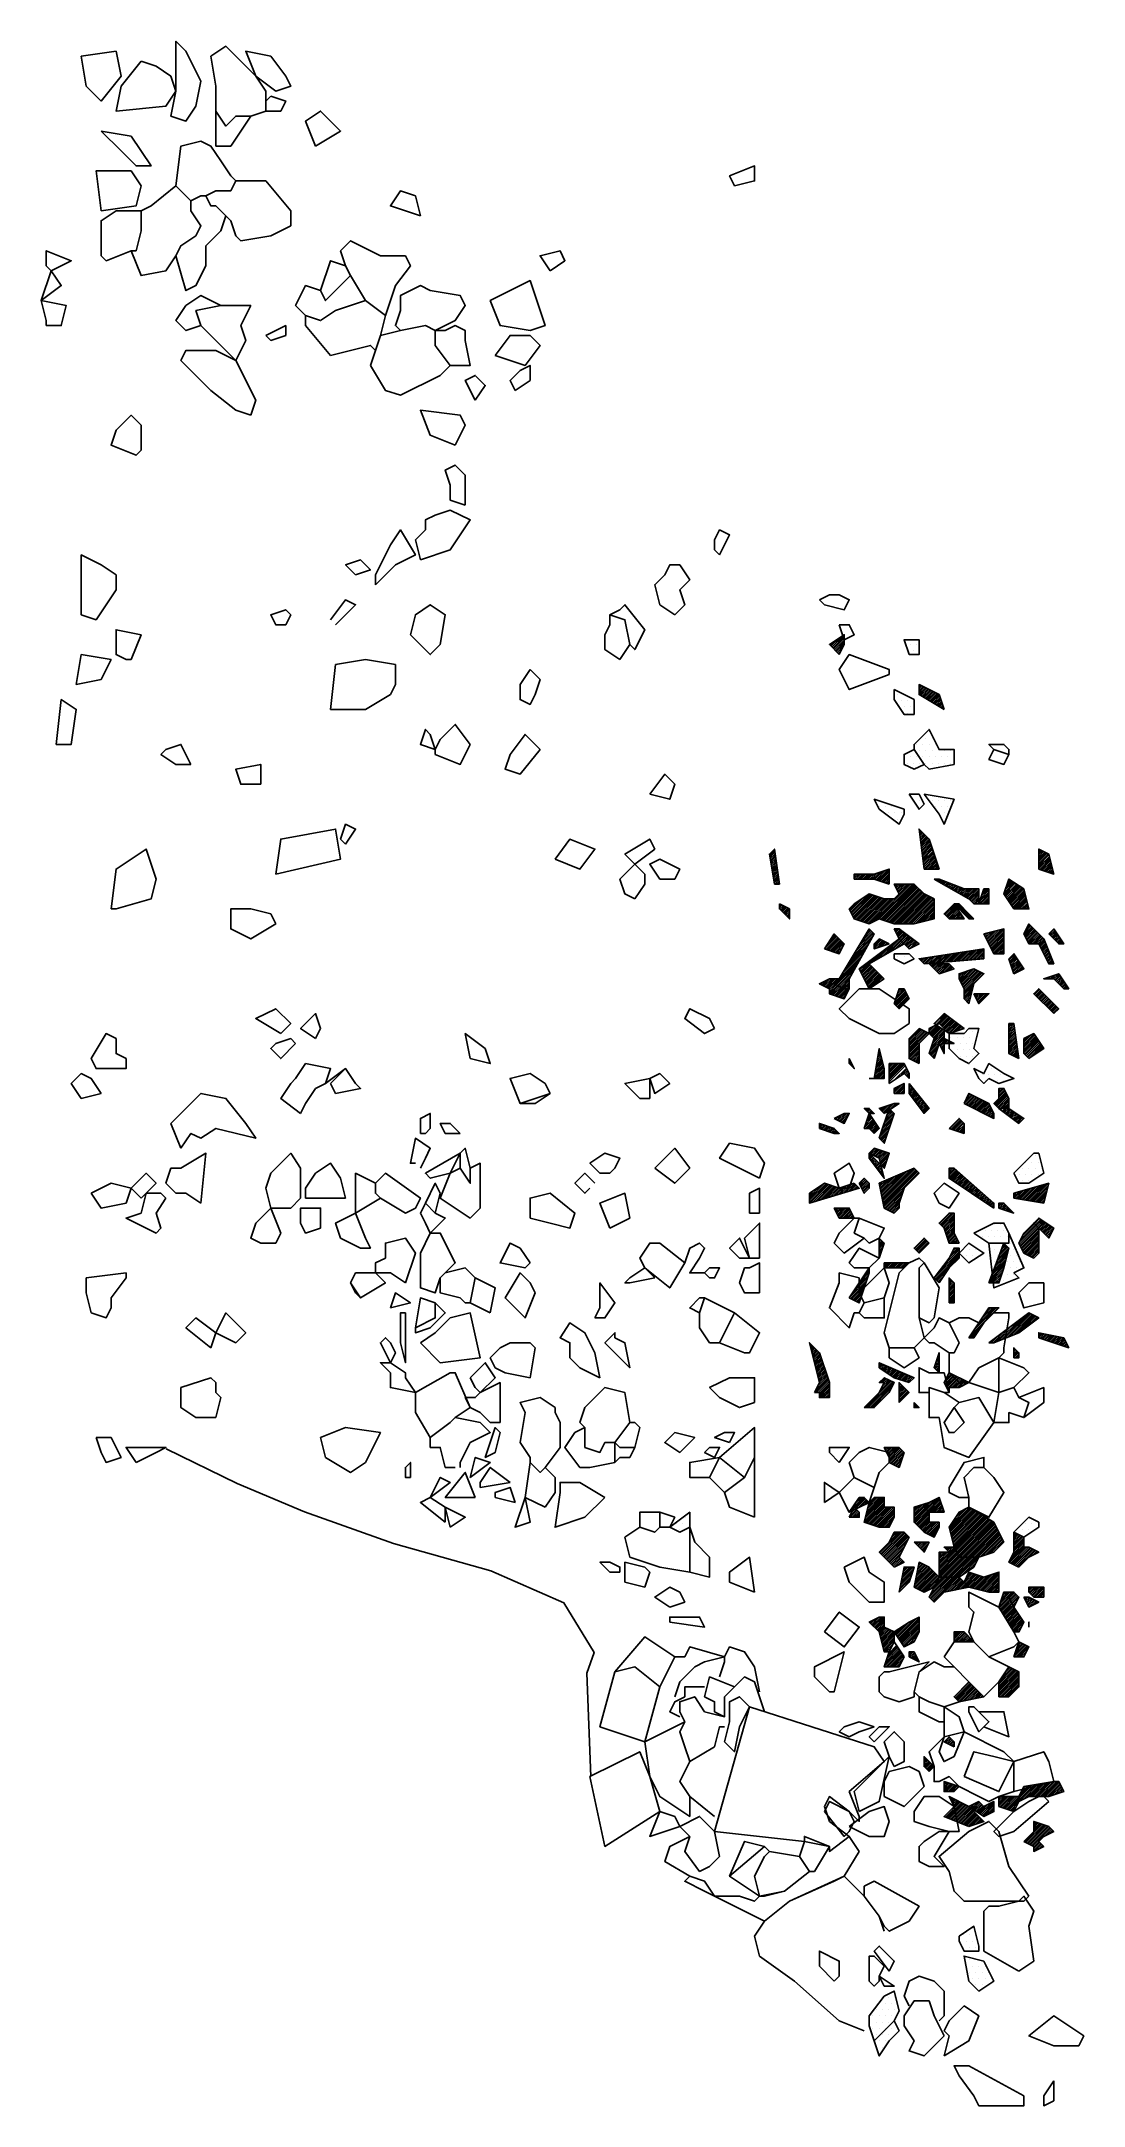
# Model space of a CAD drawing. Header units: metres. Extents: x 0.02 to 2.11, y -20.73 to -16.59.
import ezdxf

# ---------------------------------------------------------------- set-up
doc = ezdxf.new("R2010")
doc.units = ezdxf.units.M
doc.header["$LTSCALE"] = 25
doc.header["$MEASUREMENT"] = 0
doc.layers.get('0').update_dxf_attribs({"linetype": 'CONTINUOUS'})
for name, color, linetype in [('BEFUND', 1, 'CONTINUOUS'), ('KNOCHEN', 2, 'CONTINUOUS'), ('KNOCHENSCHRAFF', 2, 'CONTINUOUS'), ('STEINE', 4, 'CONTINUOUS'), ('STEINESCHRAFF', 4, 'CONTINUOUS')]:
    doc.layers.add(name, color=color, linetype=linetype)

# ---------------------------------------------------------------- blocks, each defined once
blk = doc.blocks.new('*X0')
at = {"color": 0}
for p, q in [((168.15, -1976.15), (168.6, -1975.7)), ((168.33, -1976.33), (169.31, -1975.35)), ((168.5, -1976.5), (170.01, -1975)), ((168.68, -1976.68), (170.36, -1975)), ((168.86, -1976.86), (170.72, -1975)), ((169.03, -1977.03), (171, -1975.07)), ((169.21, -1977.21), (171, -1975.42)), ((169.39, -1977.39), (171, -1975.78)), ((169.56, -1977.56), (171, -1976.13)), ((169.74, -1977.74), (171, -1976.48)), ((169.92, -1977.92), (171, -1976.84)), ((170.04, -1978.15), (171.13, -1977.06)), ((170.11, -1978.44), (171.36, -1977.18)), ((170.18, -1978.72), (171.6, -1977.3)), ((170.25, -1979), (171.83, -1977.42)), ((170.32, -1979.28), (172.07, -1977.53)), ((170.39, -1979.57), (172.31, -1977.65)), ((170.46, -1979.85), (172.54, -1977.77)), ((170.53, -1980.13), (172.78, -1977.89)), ((170.6, -1980.42), (173, -1978.02)), ((170.67, -1980.7), (173, -1978.37)), ((170.75, -1980.98), (173, -1978.73)), ((173.01, -1978.01), (173.06, -1977.96)), ((173.15, -1978.22), (174.12, -1977.26)), ((173.29, -1978.44), (175.18, -1976.55)), ((173.43, -1978.65), (176.16, -1975.92)), ((173.57, -1978.86), (176.87, -1975.57)), ((173.71, -1979.07), (177.57, -1975.21)), ((173.86, -1979.28), (178, -1975.14)), ((174, -1979.5), (178, -1975.49)), ((174.14, -1979.71), (178, -1975.85)), ((174.28, -1979.92), (178, -1976.2)), ((174.42, -1980.13), (178, -1976.55)), ((174.56, -1980.34), (178, -1976.91)), ((174.7, -1980.56), (178, -1977.26)), ((174.85, -1980.77), (178, -1977.62)), ((174.99, -1980.98), (178, -1977.97)), ((175.64, -1980.68), (177.68, -1978.64)), ((185, -1979.81), (186.81, -1978)), ((185, -1979.45), (186.45, -1978)), ((185, -1979.1), (186.1, -1978)), ((185, -1978.75), (185.75, -1978)), ((185, -1978.39), (185.39, -1978)), ((185, -1978.04), (185.04, -1978)), ((185.16, -1980), (187.08, -1978.08)), ((185.51, -1980), (187.26, -1978.26)), ((185.87, -1980), (187.43, -1978.43)), ((186.22, -1980), (187.61, -1978.61)), ((186.58, -1980), (187.79, -1978.79)), ((170.82, -1981.26), (173, -1979.08)), ((170.89, -1981.55), (173, -1979.43)), ((170.96, -1981.83), (173, -1979.79)), ((171.02, -1984.95), (174.19, -1981.78)), ((171.14, -1982), (172.86, -1980.28)), ((171.19, -1984.42), (174.05, -1981.57)), ((171.32, -1985), (174.33, -1981.99)), ((171.37, -1983.89), (173.9, -1981.36)), ((171.49, -1982), (172.51, -1980.99)), ((171.55, -1983.36), (173.76, -1981.14)), ((171.68, -1985), (174.47, -1982.21)), ((171.72, -1982.83), (173.62, -1980.93)), ((171.85, -1982), (172.15, -1981.69)), ((171.9, -1982.3), (173.48, -1980.72)), ((172.03, -1985), (174.61, -1982.42)), ((172.38, -1985), (174.75, -1982.63)), ((172.74, -1985), (174.89, -1982.84)), ((176, -1982.8), (176.8, -1982)), ((176, -1982.44), (176.44, -1982)), ((176, -1982.09), (176.09, -1982)), ((176.1, -1983.05), (177.05, -1982.1)), ((176.34, -1983.17), (177.17, -1982.34)), ((176.35, -1980.32), (177.32, -1979.35)), ((176.57, -1983.29), (177.29, -1982.57)), ((176.81, -1983.4), (177.4, -1982.81)), ((177.04, -1983.52), (177.52, -1983.04)), ((186.93, -1980), (187.96, -1978.96)), ((187.28, -1980), (188.14, -1979.14)), ((187.64, -1980), (188.32, -1979.32)), ((187.99, -1980), (188.49, -1979.49)), ((188.34, -1980), (188.67, -1979.67)), ((188.7, -1980), (188.85, -1979.85)), ((197.01, -1983), (199.34, -1980.67)), ((197.17, -1982.48), (199.1, -1980.55)), ((197.35, -1981.95), (198.87, -1980.43)), ((197.36, -1983), (199.58, -1980.79)), ((197.53, -1981.42), (198.63, -1980.32)), ((197.7, -1980.89), (198.4, -1980.2)), ((197.72, -1983), (199.81, -1980.91)), ((197.88, -1980.36), (198.16, -1980.08)), ((198.07, -1983), (199.93, -1981.14)), ((198.42, -1983), (199.58, -1981.85)), ((198.78, -1983), (199.22, -1982.56)), ((173.09, -1985), (174.91, -1983.18)), ((173.44, -1985), (174.56, -1983.89)), ((173.8, -1985), (174.2, -1984.59)), ((177.28, -1983.64), (177.64, -1983.28)), ((177.51, -1983.76), (177.76, -1983.51)), ((177.75, -1983.88), (177.88, -1983.75)), ((177.99, -1983.99), (177.99, -1983.99)), ((194, -1988.13), (196.75, -1985.38)), ((194, -1988.49), (196.99, -1985.5)), ((194, -1988.84), (197.23, -1985.61)), ((194, -1989.19), (197.46, -1985.73)), ((194, -1989.55), (197.7, -1985.85)), ((194, -1989.9), (197.93, -1985.97)), ((194, -1990.25), (198, -1986.25)), ((194, -1990.61), (198, -1986.61)), ((194, -1990.96), (198, -1986.96)), ((194.44, -1987.33), (196.52, -1985.26)), ((195.15, -1986.27), (196.28, -1985.14)), ((195.86, -1985.21), (196.05, -1985.02)), ((185.06, -1991.06), (188.06, -1988.06)), ((185.24, -1991.24), (188.24, -1988.24)), ((185.41, -1991.41), (188.41, -1988.41)), ((185.59, -1991.59), (188.59, -1988.59)), ((185.77, -1991.77), (188.77, -1988.77)), ((185.94, -1991.94), (188.94, -1988.94)), ((186.3, -1991.94), (189.12, -1989.12)), ((186.74, -1991.85), (189.3, -1989.3)), ((187.19, -1991.76), (189.47, -1989.47)), ((187.63, -1991.67), (189.65, -1989.65)), ((188.07, -1991.59), (189.83, -1989.83)), ((188.51, -1991.5), (190.01, -1990.01)), ((188.95, -1991.41), (190.18, -1990.18)), ((189.4, -1991.32), (190.36, -1990.36)), ((189.84, -1991.23), (190.54, -1990.54)), ((190.28, -1991.14), (190.71, -1990.71)), ((190.72, -1991.06), (190.89, -1990.89)), ((194.31, -1991), (198, -1987.31)), ((194.67, -1991), (198, -1987.67)), ((195.02, -1991), (198, -1988.02)), ((195.37, -1991), (198, -1988.37)), ((195.73, -1991), (198, -1988.73)), ((183.13, -2000.06), (184.1, -1999.1)), ((183.36, -2000.18), (184.27, -1999.27)), ((183.6, -2000.3), (184.45, -1999.45)), ((179, -2003.13), (179.07, -2003.07)), ((179, -2003.49), (179.24, -2003.24)), ((179, -2003.84), (179.42, -2003.42)), ((179, -2004.19), (179.6, -2003.6)), ((183.84, -2000.42), (184.63, -1999.63)), ((184.07, -2000.54), (184.8, -1999.8)), ((184.31, -2000.65), (184.98, -1999.98)), ((184.54, -2000.77), (185, -2000.31)), ((184.78, -2000.89), (185, -2000.67)), ((179, -2004.55), (179.77, -2003.77)), ((179, -2004.9), (179.95, -2003.95)), ((179.13, -2005.13), (180.13, -2004.13)), ((179.3, -2005.3), (180.3, -2004.3)), ((179.48, -2005.48), (180.48, -2004.48)), ((179.66, -2005.66), (180.66, -2004.66)), ((179.83, -2005.83), (180.83, -2004.83)), ((183, -2008.32), (183.24, -2008.08)), ((183, -2008.68), (183.51, -2008.17)), ((183, -2009.03), (183.77, -2008.26)), ((183, -2009.38), (184.04, -2008.35)), ((183, -2009.74), (184.3, -2008.43)), ((183.03, -2015.01), (186.03, -2012.01)), ((183.09, -2010), (184.57, -2008.52)), ((183.45, -2010), (184.83, -2008.61)), ((183.8, -2010), (185.1, -2008.7)), ((184.07, -2011.14), (184.14, -2011.07)), ((184.15, -2010), (185.36, -2008.79)), ((184.19, -2011.38), (184.38, -2011.19)), ((184.31, -2011.61), (184.61, -2011.31)), ((184.42, -2011.85), (184.85, -2011.42)), ((184.51, -2010), (185.63, -2008.88)), ((184.54, -2012.08), (185.08, -2011.54)), ((184.66, -2012.32), (185.32, -2011.66)), ((184.78, -2012.56), (185.56, -2011.78)), ((184.86, -2010), (185.89, -2008.96)), ((184.9, -2012.79), (185.79, -2011.9)), ((194, -2011.11), (194.11, -2011)), ((194, -2011.47), (194.47, -2011)), ((194, -2011.82), (194.82, -2011)), ((194, -2012.17), (195.17, -2011)), ((194, -2012.53), (195.53, -2011)), ((194, -2012.88), (195.88, -2011)), ((194.18, -2013.06), (196.23, -2011)), ((194.44, -2013.15), (196.59, -2011)), ((194.71, -2013.24), (196.94, -2011)), ((194.97, -2013.32), (197.29, -2011)), ((195.24, -2013.41), (197.65, -2011)), ((195.5, -2013.5), (200.2, -2008.8)), ((195.77, -2013.59), (200.63, -2008.73)), ((196.03, -2013.68), (201.05, -2008.66)), ((198.12, -2011.94), (201.47, -2008.59)), ((198.35, -2010.3), (199.78, -2008.87)), ((198.71, -2009.59), (199.35, -2008.94)), ((198.83, -2011.58), (201.9, -2008.52)), ((199.54, -2011.23), (202.32, -2008.45)), ((200.12, -2011), (202.75, -2008.38)), ((200.48, -2011), (203.17, -2008.3)), ((200.83, -2011), (203.6, -2008.23)), ((201.18, -2011), (204.02, -2008.16)), ((201.54, -2011), (204.44, -2008.09)), ((201.89, -2011), (204.87, -2008.02)), ((202.24, -2011), (205.24, -2008)), ((202.6, -2011), (205.6, -2008)), ((202.95, -2011), (205.95, -2008)), ((203.3, -2011), (206.1, -2008.2)), ((203.66, -2011), (206.22, -2008.44)), ((204.02, -2010.99), (206.34, -2008.67)), ((204.55, -2010.82), (206.46, -2008.91)), ((205.08, -2010.64), (206.57, -2009.15)), ((205.61, -2010.46), (206.69, -2009.38)), ((206.14, -2010.29), (206.81, -2009.62)), ((206.67, -2010.11), (206.93, -2009.85)), ((183.28, -2015.11), (186.26, -2012.13)), ((183.53, -2015.21), (186.5, -2012.25)), ((183.79, -2015.31), (186.73, -2012.37)), ((184.04, -2015.42), (186.97, -2012.49)), ((184.29, -2015.52), (187.21, -2012.6)), ((184.54, -2015.62), (187.44, -2012.72)), ((184.8, -2015.72), (187.68, -2012.84)), ((185.05, -2015.82), (187.91, -2012.96)), ((185.3, -2015.92), (188.11, -2013.11)), ((185.55, -2016.02), (188.29, -2013.29)), ((185.81, -2016.12), (188.47, -2013.47)), ((186.06, -2016.22), (188.64, -2013.64)), ((186.31, -2016.33), (188.82, -2013.82)), ((186.57, -2016.43), (189, -2014)), ((186.82, -2016.53), (189.17, -2014.17)), ((187.07, -2016.63), (189.35, -2014.35)), ((187.32, -2016.73), (189.53, -2014.53)), ((187.58, -2016.83), (189.7, -2014.7)), ((187.83, -2016.93), (189.88, -2014.88)), ((188.13, -2013.09), (188.45, -2012.78)), ((188.17, -2016.94), (190.06, -2015.06)), ((188.35, -2013.23), (189.15, -2012.42)), ((188.56, -2013.37), (189.86, -2012.07)), ((188.7, -2016.77), (190.23, -2015.23)), ((188.77, -2013.51), (190.14, -2012.14)), ((188.98, -2013.66), (190.32, -2012.32)), ((189.19, -2013.8), (190.5, -2012.5)), ((189.23, -2016.59), (190.41, -2015.41)), ((189.41, -2013.94), (190.67, -2012.67)), ((189.62, -2014.08), (190.85, -2012.85)), ((189.76, -2016.41), (190.59, -2015.59)), ((189.83, -2014.22), (191.1, -2012.95)), ((190.04, -2014.36), (191.81, -2012.59)), ((190.26, -2014.5), (192.52, -2012.24)), ((190.29, -2016.24), (190.76, -2015.76)), ((190.47, -2014.64), (193, -2012.11)), ((190.68, -2014.79), (193, -2012.47)), ((190.82, -2016.06), (190.94, -2015.94)), ((190.89, -2014.93), (193, -2012.82)), ((191.35, -2014.83), (193, -2013.17)), ((192.05, -2014.47), (193, -2013.53)), ((192.76, -2014.12), (193, -2013.88)), ((196.3, -2013.77), (197.94, -2012.12)), ((196.56, -2013.85), (197.58, -2012.83)), ((196.83, -2013.94), (197.23, -2013.54)), ((201, -2016.13), (201.1, -2016.03)), ((201, -2016.49), (201.37, -2016.12)), ((199.17, -2020.08), (202.69, -2016.56)), ((199.41, -2020.2), (202.96, -2016.65)), ((199.64, -2020.32), (203.22, -2016.74)), ((199.88, -2020.44), (203.49, -2016.83)), ((200.11, -2020.56), (203.75, -2016.92)), ((200.35, -2020.67), (204.01, -2017.01)), ((200.58, -2020.79), (204.19, -2017.19)), ((200.82, -2020.91), (204.36, -2017.36)), ((201, -2016.84), (201.63, -2016.21)), ((201, -2017.19), (201.9, -2016.3)), ((201, -2017.55), (202.16, -2016.39)), ((201, -2017.9), (202.43, -2016.48)), ((201, -2021.08), (202.04, -2020.04)), ((201, -2021.44), (202.22, -2020.22)), ((203.17, -2018.92), (204.54, -2017.54)), ((203.87, -2018.56), (204.72, -2017.72)), ((204.58, -2018.21), (204.9, -2017.9)), ((201, -2021.79), (202.4, -2020.4)), ((201.29, -2021.86), (202.57, -2020.57)), ((201.99, -2021.5), (202.75, -2020.75)), ((202.7, -2021.15), (202.93, -2020.93))]:
    blk.add_line(p, q, dxfattribs=at)
blk = doc.blocks.new('*X1')
at = {"color": 0}
for p, q in [((200, -1969.76), (200.76, -1969)), ((200, -1969.4), (200.4, -1969)), ((200, -1969.05), (200.05, -1969)), ((200.06, -1970.06), (201.11, -1969)), ((200.23, -1970.23), (201.46, -1969)), ((200.41, -1970.41), (201.82, -1969)), ((200.59, -1970.59), (202.17, -1969)), ((200.76, -1970.76), (202.52, -1969)), ((200.94, -1970.94), (202.88, -1969)), ((201.23, -1971), (203, -1969.23)), ((201.59, -1971), (203, -1969.59)), ((201.94, -1971), (203, -1969.94)), ((202.29, -1971), (203, -1970.29)), ((199.04, -1971.07), (199.11, -1971)), ((199.15, -1971.31), (199.46, -1971)), ((199.27, -1971.55), (199.82, -1971)), ((199.39, -1971.78), (200.11, -1971.06)), ((199.51, -1972.02), (200.35, -1971.17)), ((199.63, -1972.25), (200.59, -1971.29)), ((199.74, -1972.49), (200.82, -1971.41)), ((199.86, -1972.72), (201.06, -1971.53)), ((199.98, -1972.96), (201.29, -1971.65)), ((200.59, -1972.71), (201.53, -1971.76)), ((201.29, -1972.35), (201.76, -1971.88)), ((202.65, -1971), (203, -1970.65))]:
    blk.add_line(p, q, dxfattribs=at)
blk = doc.blocks.new('*X2')
at = {"color": 0}
for p, q in [((197, -1958.26), (197.17, -1958.09)), ((197, -1958.62), (197.41, -1958.21)), ((196.14, -1963.72), (199, -1960.86)), ((196.14, -1964.07), (199.21, -1961)), ((196.38, -1964.19), (199.56, -1961)), ((196.5, -1963.01), (199, -1960.5)), ((196.61, -1964.31), (199.92, -1961)), ((196.85, -1962.3), (199, -1960.15)), ((196.85, -1964.42), (200.18, -1961.09)), ((197, -1958.97), (197.65, -1958.32)), ((197, -1959.32), (197.88, -1958.44)), ((197, -1959.68), (198.12, -1958.56)), ((197, -1960.03), (198.35, -1958.68)), ((197, -1960.38), (198.59, -1958.79)), ((197, -1960.74), (198.82, -1958.91)), ((197, -1961.09), (199, -1959.09)), ((197, -1961.44), (199, -1959.44)), ((197, -1961.8), (199, -1959.8)), ((197.08, -1964.54), (200.42, -1961.21)), ((197.32, -1964.66), (200.65, -1961.33)), ((197.56, -1964.78), (200.89, -1961.44)), ((197.79, -1964.9), (201.12, -1961.56)), ((200.08, -1962.96), (201.36, -1961.68)), ((200.79, -1962.61), (201.6, -1961.8)), ((201.49, -1962.25), (201.83, -1961.92)), ((174.28, -1968.61), (176.56, -1966.33)), ((174.37, -1968.17), (176.73, -1965.8)), ((174.46, -1967.72), (176.91, -1965.27)), ((174.54, -1967.28), (176.83, -1965)), ((174.63, -1966.84), (176.47, -1965)), ((174.72, -1966.4), (176.12, -1965)), ((174.81, -1965.96), (175.77, -1965)), ((174.9, -1965.52), (175.41, -1965)), ((174.99, -1965.07), (175.06, -1965)), ((177.05, -1969.02), (180.53, -1965.53)), ((177.07, -1968.64), (180.36, -1965.36)), ((177.16, -1968.2), (180.18, -1965.18)), ((177.25, -1967.76), (180, -1965)), ((177.28, -1969.14), (180.71, -1965.71)), ((177.34, -1967.32), (179.77, -1964.88)), ((177.42, -1966.88), (179.53, -1964.77)), ((177.51, -1966.43), (179.3, -1964.65)), ((177.52, -1969.26), (180.89, -1965.89)), ((177.6, -1965.99), (179.06, -1964.53)), ((177.69, -1965.55), (178.83, -1964.41)), ((177.75, -1969.38), (181.06, -1966.06)), ((177.78, -1965.11), (178.59, -1964.3)), ((177.87, -1964.67), (178.36, -1964.18)), ((177.96, -1964.22), (178.12, -1964.06)), ((177.99, -1969.49), (181.24, -1966.24)), ((178.22, -1969.61), (181.42, -1966.42)), ((174.01, -1969.93), (176.03, -1967.92)), ((174.1, -1969.49), (176.2, -1967.39)), ((174.19, -1969.05), (176.38, -1966.86)), ((178.46, -1969.73), (181.6, -1966.6)), ((178.7, -1969.85), (181.77, -1966.77)), ((178.93, -1969.97), (181.95, -1966.95)), ((179.5, -1969.75), (181.75, -1967.5)), ((180.01, -1971.01), (184.02, -1967)), ((180.19, -1971.19), (184.37, -1967)), ((180.21, -1969.4), (181.4, -1968.21)), ((180.33, -1970.33), (183.67, -1967)), ((180.36, -1971.36), (184.73, -1967)), ((180.54, -1971.54), (185.08, -1967)), ((180.69, -1969.62), (183.31, -1967)), ((180.72, -1971.72), (185.43, -1967)), ((180.89, -1971.89), (185.79, -1967)), ((180.92, -1969.04), (181.04, -1968.92)), ((181.04, -1968.92), (182.96, -1967)), ((181.4, -1968.21), (182.6, -1967)), ((181.75, -1967.5), (182.25, -1967)), ((183.18, -1969.96), (186.07, -1967.07)), ((183.62, -1969.88), (186.25, -1967.25)), ((184.06, -1969.79), (186.42, -1967.42)), ((184.5, -1969.7), (186.6, -1967.6)), ((184.94, -1969.61), (186.78, -1967.78)), ((185.38, -1969.52), (186.95, -1967.95)), ((185.83, -1969.43), (187.13, -1968.13)), ((186.27, -1969.35), (187.31, -1968.31)), ((186.71, -1969.26), (187.48, -1968.48)), ((187.15, -1969.17), (187.66, -1968.66)), ((187.59, -1969.08), (187.84, -1968.84)), ((194.04, -1972.89), (196.93, -1970)), ((194.11, -1973.18), (197.14, -1970.14)), ((194.21, -1972.36), (196.58, -1970)), ((194.24, -1973.4), (197.32, -1970.32)), ((194.37, -1973.62), (197.49, -1970.49)), ((194.39, -1971.83), (196.22, -1970)), ((194.57, -1971.3), (195.87, -1970)), ((194.74, -1970.77), (195.51, -1970)), ((194.92, -1970.24), (195.16, -1970)), ((194.5, -1973.84), (197.67, -1970.67)), ((194.64, -1974.06), (197.85, -1970.85)), ((194.77, -1974.28), (197.95, -1971.1)), ((194.9, -1974.5), (197.6, -1971.81)), ((195.03, -1974.72), (197.24, -1972.51)), ((195.17, -1974.94), (197.04, -1973.07)), ((195.3, -1975.17), (197.19, -1973.28)), ((195.43, -1975.39), (197.33, -1973.49)), ((195.56, -1975.61), (197.47, -1973.7)), ((195.7, -1975.83), (197.61, -1973.91)), ((195.83, -1976.05), (197.75, -1974.13)), ((195.96, -1976.27), (197.89, -1974.34)), ((196.09, -1976.49), (198.03, -1974.55)), ((196.23, -1976.71), (198.18, -1974.76)), ((196.36, -1976.93), (198.32, -1974.98)), ((196.49, -1977.15), (198.46, -1975.19)), ((196.62, -1977.37), (198.6, -1975.4)), ((196.76, -1977.6), (198.74, -1975.61)), ((196.89, -1977.82), (198.88, -1975.82)), ((197.06, -1978), (198.94, -1976.12)), ((197.41, -1978), (198.59, -1976.83)), ((197.77, -1978), (198.23, -1977.54))]:
    blk.add_line(p, q, dxfattribs=at)
blk = doc.blocks.new('*X3')
at = {"color": 0}
for p, q in [((187.09, -1967.82), (188.68, -1966.23)), ((187.45, -1967.11), (188.42, -1966.14)), ((187.8, -1966.4), (188.15, -1966.05)), ((189.72, -1969.43), (192.73, -1966.42)), ((190, -1969.5), (193.26, -1966.25)), ((190.29, -1969.57), (193.79, -1966.07)), ((190.57, -1969.64), (194, -1966.21)), ((188.02, -1969.01), (190.27, -1966.76)), ((188.31, -1969.08), (190.54, -1966.85)), ((188.59, -1969.15), (190.8, -1966.93)), ((188.87, -1969.22), (191.13, -1966.96)), ((189.15, -1969.29), (191.67, -1966.78)), ((189.44, -1969.36), (192.2, -1966.6)), ((190.85, -1969.71), (194, -1966.56)), ((191.13, -1969.78), (194, -1966.92)), ((191.42, -1969.85), (194, -1967.27)), ((191.7, -1969.93), (194, -1967.63)), ((191.98, -1970), (194, -1967.98)), ((192.33, -1970), (194, -1968.33)), ((192.69, -1970), (194, -1968.69)), ((193.04, -1970), (194, -1969.04)), ((193.39, -1970), (194, -1969.39)), ((193.75, -1970), (194, -1969.75))]:
    blk.add_line(p, q, dxfattribs=at)
blk = doc.blocks.new('*X4')
at = {"color": 0}
for p, q in [((187.09, -1967.82), (188.68, -1966.23)), ((187.13, -1968.13), (188.95, -1966.32)), ((187.31, -1968.31), (189.21, -1966.4)), ((187.45, -1967.11), (188.42, -1966.14)), ((187.48, -1968.48), (189.48, -1966.49)), ((187.8, -1966.4), (188.15, -1966.05)), ((189.72, -1969.43), (192.73, -1966.42)), ((190, -1969.5), (193.26, -1966.25)), ((190.29, -1969.57), (193.79, -1966.07)), ((190.57, -1969.64), (194, -1966.21)), ((187.66, -1968.66), (189.74, -1966.58)), ((187.84, -1968.84), (190.01, -1966.67)), ((188.02, -1969.01), (190.27, -1966.76)), ((188.31, -1969.08), (190.54, -1966.85)), ((188.59, -1969.15), (190.8, -1966.93)), ((188.87, -1969.22), (191.13, -1966.96)), ((189.15, -1969.29), (191.67, -1966.78)), ((189.44, -1969.36), (192.2, -1966.6)), ((190.85, -1969.71), (194, -1966.56)), ((191.13, -1969.78), (194, -1966.92)), ((191.42, -1969.85), (194, -1967.27)), ((191.7, -1969.93), (194, -1967.63)), ((191.98, -1970), (194, -1967.98)), ((192.33, -1970), (194, -1968.33)), ((192.69, -1970), (194, -1968.69)), ((193.04, -1970), (194, -1969.04)), ((193.39, -1970), (194, -1969.39)), ((193.75, -1970), (194, -1969.75))]:
    blk.add_line(p, q, dxfattribs=at)
blk = doc.blocks.new('*X5')
at = {"color": 0}
for p, q in [((184.02, -1957.1), (188.07, -1953.04)), ((184.09, -1957.38), (188.3, -1953.18)), ((184.17, -1957.66), (188.52, -1953.31)), ((184.24, -1957.94), (188.74, -1953.44)), ((184.31, -1958.23), (188.96, -1953.58)), ((184.38, -1958.51), (189.18, -1953.71)), ((184.45, -1958.79), (189.4, -1953.84)), ((184.47, -1956.3), (187.53, -1953.23)), ((184.52, -1959.08), (189.62, -1953.97)), ((185.18, -1955.24), (186.82, -1953.59)), ((185.88, -1954.18), (186.12, -1953.94)), ((184.59, -1959.36), (189.84, -1954.11)), ((184.66, -1959.64), (190.06, -1954.24)), ((184.73, -1959.92), (190.28, -1954.37)), ((184.8, -1960.21), (190.51, -1954.5)), ((184.87, -1960.49), (190.73, -1954.64)), ((184.94, -1960.77), (190.95, -1954.77)), ((185.02, -1961.05), (191.17, -1954.9)), ((185.14, -1961.28), (191.39, -1955.03)), ((185.26, -1961.52), (191.61, -1955.17)), ((185.38, -1961.75), (191.83, -1955.3)), ((185.49, -1961.99), (192.05, -1955.43)), ((185.61, -1962.22), (192.27, -1955.56)), ((185.73, -1962.46), (192.49, -1955.7)), ((185.85, -1962.7), (192.71, -1955.83)), ((185.97, -1962.93), (192.94, -1955.96)), ((186.25, -1963), (193.08, -1956.17)), ((186.6, -1963), (193.2, -1956.4)), ((186.96, -1963), (193.32, -1956.64)), ((187.31, -1963), (193.44, -1956.87)), ((187.67, -1963), (193.56, -1957.11)), ((188.02, -1963), (193.67, -1957.35)), ((188.37, -1963), (193.79, -1957.58)), ((188.73, -1963), (193.91, -1957.82)), ((189.08, -1963), (194.03, -1958.05)), ((182, -1964.07), (185.02, -1961.05)), ((182, -1964.42), (185.14, -1961.28)), ((182, -1964.78), (185.26, -1961.52)), ((182, -1965.13), (185.38, -1961.75)), ((182, -1965.48), (185.49, -1961.99)), ((182, -1963.72), (183.72, -1962)), ((182, -1963.36), (183.36, -1962)), ((182, -1963.01), (183.01, -1962)), ((182, -1962.65), (182.65, -1962)), ((182, -1962.3), (182.3, -1962)), ((182, -1965.84), (185.61, -1962.22)), ((183.15, -1961.15), (183.3, -1961)), ((183.33, -1961.33), (183.65, -1961)), ((183.5, -1961.5), (184.01, -1961)), ((183.68, -1961.68), (184.36, -1961)), ((183.86, -1961.86), (184.72, -1961)), ((189.43, -1963), (194.14, -1958.29)), ((189.79, -1963), (194.26, -1958.52)), ((190.21, -1962.93), (194.38, -1958.76)), ((190.74, -1962.75), (194.5, -1959)), ((191.27, -1962.58), (194.62, -1959.23)), ((191.8, -1962.4), (194.73, -1959.47)), ((192.33, -1962.22), (194.85, -1959.7)), ((192.86, -1962.05), (194.97, -1959.94)), ((182, -1966.19), (185.73, -1962.46)), ((182, -1966.54), (185.85, -1962.7)), ((182, -1966.9), (185.97, -1962.93)), ((182.25, -1967), (186.25, -1963)), ((182.6, -1967), (186.6, -1963)), ((182.96, -1967), (186.96, -1963)), ((183.31, -1967), (187.31, -1963)), ((183.67, -1967), (187.67, -1963)), ((184.02, -1967), (188.02, -1963)), ((184.37, -1967), (188.37, -1963)), ((184.73, -1967), (188.73, -1963)), ((185.08, -1967), (189.08, -1963)), ((185.43, -1967), (189.43, -1963)), ((185.79, -1967), (189.79, -1963)), ((186.42, -1966.72), (189.86, -1963.28)), ((187.48, -1966.01), (189.51, -1963.99)), ((188.54, -1965.31), (189.15, -1964.69))]:
    blk.add_line(p, q, dxfattribs=at)
blk = doc.blocks.new('*X6')
at = {"color": 0}
for p, q in [((171.04, -1941.09), (171.13, -1941)), ((171.16, -1941.32), (171.48, -1941)), ((171.28, -1941.56), (171.84, -1941)), ((171.4, -1941.79), (172.19, -1941)), ((171.51, -1942.03), (172.54, -1941)), ((171.63, -1942.26), (172.9, -1941)), ((171.75, -1942.5), (173.25, -1941)), ((171.87, -1942.74), (173.6, -1941)), ((171.99, -1942.97), (173.96, -1941)), ((172, -1943.31), (174.15, -1941.15)), ((172, -1943.66), (174.33, -1941.33)), ((172.01, -1944.01), (174.51, -1941.51)), ((172.25, -1944.12), (174.69, -1941.69)), ((172.48, -1944.24), (174.86, -1941.86)), ((172.72, -1944.36), (174.96, -1942.12)), ((172.95, -1944.48), (174.78, -1942.65)), ((173.19, -1944.59), (174.61, -1943.18)), ((173.43, -1944.71), (174.43, -1943.71)), ((173.66, -1944.83), (174.25, -1944.24)), ((173.9, -1944.95), (174.08, -1944.77)), ((164.15, -1954.69), (165.42, -1953.42)), ((164.2, -1955), (165.6, -1953.6)), ((164.28, -1953.86), (164.86, -1953.28)), ((164.43, -1953.35), (166.78, -1951)), ((164.51, -1953.98), (164.98, -1953.51)), ((164.55, -1955), (165.78, -1953.78)), ((164.91, -1955), (165.95, -1953.95)), ((165.07, -1953.07), (167.07, -1951.07)), ((165.14, -1952.29), (166.43, -1951)), ((165.25, -1953.25), (167.25, -1951.25)), ((165.69, -1953.15), (167.42, -1951.42)), ((165.84, -1951.23), (166.08, -1951)), ((166.4, -1952.8), (167.6, -1951.6)), ((167.07, -1956.02), (171, -1952.09)), ((167.09, -1955.65), (171, -1951.73)), ((167.11, -1952.45), (167.78, -1951.78)), ((167.21, -1955.17), (171, -1951.38)), ((167.32, -1954.7), (171, -1951.03)), ((167.33, -1956.11), (171, -1952.44)), ((167.44, -1954.23), (170.67, -1951)), ((167.56, -1953.76), (170.32, -1951)), ((167.6, -1956.2), (171, -1952.8)), ((167.68, -1953.29), (169.97, -1951)), ((167.8, -1952.82), (169.61, -1951)), ((167.81, -1952.09), (167.95, -1951.95)), ((167.86, -1956.29), (171.15, -1953)), ((167.91, -1952.35), (169.26, -1951)), ((168.13, -1956.38), (171.5, -1953)), ((168.39, -1956.46), (171.86, -1953)), ((168.66, -1956.55), (172.21, -1953)), ((168.92, -1956.64), (172.56, -1953)), ((169.19, -1956.73), (172.92, -1953)), ((169.45, -1956.82), (173, -1953.27)), ((169.72, -1956.91), (173, -1953.62)), ((169.98, -1956.99), (173, -1953.98)), ((177, -1954.93), (179.89, -1952.04)), ((177, -1954.57), (179.36, -1952.21)), ((177, -1954.22), (178.83, -1952.39)), ((177, -1953.87), (178.3, -1952.57)), ((177, -1953.51), (177.77, -1952.74)), ((177, -1953.16), (177.24, -1952.92)), ((177, -1955.28), (179.14, -1953.14)), ((177, -1955.63), (179.32, -1953.32)), ((177, -1955.99), (179.49, -1953.49)), ((177.17, -1956.17), (179.67, -1953.67)), ((177.35, -1956.35), (179.85, -1953.85)), ((177.52, -1956.52), (180, -1954.05)), ((179.14, -1953.14), (180.56, -1951.72)), ((179.32, -1953.32), (181.27, -1951.37)), ((179.49, -1953.49), (181.98, -1951.01)), ((179.67, -1953.67), (182.09, -1951.26)), ((179.85, -1953.85), (182.17, -1951.52)), ((180.05, -1954), (182.26, -1951.79)), ((180.4, -1954), (182.35, -1952.05)), ((180.76, -1954), (182.44, -1952.32)), ((181.11, -1954), (182.53, -1952.58)), ((181.46, -1954), (182.62, -1952.85)), ((181.82, -1954), (182.7, -1953.11)), ((182.17, -1954), (182.79, -1953.38)), ((182.52, -1954), (182.88, -1953.64)), ((182.88, -1954), (182.97, -1953.91)), ((165.26, -1955), (166, -1954.26)), ((165.61, -1955), (166, -1954.61)), ((165.97, -1955), (166, -1954.97)), ((170.14, -1962.14), (174.28, -1958)), ((170.32, -1962.32), (174.63, -1958)), ((170.33, -1957), (173, -1954.33)), ((170.49, -1962.49), (174.99, -1958)), ((170.67, -1962.67), (175.17, -1958.17)), ((170.68, -1957), (173, -1954.68)), ((171.04, -1957), (172.96, -1955.08)), ((171.39, -1957), (172.61, -1955.78)), ((171.74, -1957), (172.26, -1956.49)), ((172.07, -1959.85), (173.93, -1958)), ((172.43, -1959.15), (173.57, -1958)), ((172.78, -1958.44), (173.22, -1958)), ((177.7, -1956.7), (180, -1954.4)), ((177.88, -1956.88), (180, -1954.76)), ((178.05, -1957.05), (178.22, -1956.89)), ((178.22, -1956.89), (180, -1955.11)), ((178.23, -1957.23), (178.92, -1956.54)), ((178.41, -1957.41), (179.63, -1956.18)), ((178.58, -1957.58), (180.17, -1956)), ((178.76, -1957.76), (180.52, -1956)), ((178.92, -1956.54), (180, -1955.46)), ((178.94, -1957.94), (180.88, -1956)), ((179.15, -1958.08), (181.23, -1956)), ((179.39, -1958.19), (181.58, -1956)), ((179.62, -1958.31), (181.94, -1956)), ((179.63, -1956.18), (180, -1955.82)), ((179.86, -1958.43), (182, -1956.29)), ((180.1, -1958.55), (182, -1956.64)), ((180.33, -1958.67), (182, -1957)), ((180.57, -1958.78), (181.65, -1957.7)), ((170.85, -1962.85), (175.35, -1958.35)), ((171.02, -1963.02), (175.52, -1958.52)), ((171.2, -1963.2), (175.7, -1958.7)), ((171.38, -1963.38), (175.88, -1958.88)), ((171.55, -1963.55), (175.89, -1959.22)), ((171.73, -1963.73), (175.54, -1959.92)), ((171.91, -1963.91), (175.18, -1960.63)), ((172.08, -1964.08), (174.83, -1961.34)), ((172.26, -1964.26), (174.48, -1962.05)), ((177.12, -1960.12), (177.23, -1960)), ((177.29, -1960.29), (177.58, -1960)), ((177.47, -1960.47), (177.94, -1960)), ((177.65, -1960.65), (178.29, -1960)), ((177.82, -1960.82), (178.64, -1960)), ((178, -1961), (179, -1960)), ((178.18, -1961.18), (179.35, -1960)), ((178.35, -1961.35), (179.71, -1960)), ((178.53, -1961.53), (179.94, -1960.12)), ((178.71, -1961.71), (179.59, -1960.82)), ((178.88, -1961.88), (179.23, -1961.53)), ((180.8, -1958.9), (181.29, -1958.41)), ((172.44, -1964.44), (174.12, -1962.75)), ((172.62, -1964.62), (174.12, -1963.12)), ((172.79, -1964.79), (174.29, -1963.29)), ((172.97, -1964.97), (174.47, -1963.47)), ((173.58, -1964.71), (174.65, -1963.65)), ((174.29, -1964.36), (174.82, -1963.82))]:
    blk.add_line(p, q, dxfattribs=at)
blk = doc.blocks.new('*X7')
at = {"color": 0}
for p, q in [((188.18, -1919), (190.64, -1916.53)), ((188.35, -1918.47), (193.82, -1913)), ((189.06, -1917.41), (193.47, -1913)), ((189.76, -1916.35), (193.12, -1913)), ((190.47, -1915.29), (192.76, -1913)), ((191.18, -1914.23), (192.41, -1913)), ((191.89, -1913.17), (192.06, -1913)), ((193.31, -1919.87), (196.75, -1916.43)), ((193.9, -1919.64), (198.17, -1915.37)), ((194.49, -1919.4), (199.58, -1914.31)), ((195.08, -1919.17), (200.17, -1914.08)), ((195.67, -1918.93), (200.4, -1914.2)), ((196.26, -1918.7), (200.64, -1914.32)), ((196.85, -1918.46), (200.87, -1914.44)), ((197.44, -1918.22), (201.11, -1914.55)), ((198.07, -1917.95), (201.34, -1914.67)), ((199.48, -1916.89), (201.58, -1914.79)), ((200.9, -1915.83), (201.82, -1914.91)), ((156.01, -1920.05), (156.03, -1920.03)), ((156.08, -1920.34), (156.21, -1920.21)), ((156.15, -1920.62), (156.39, -1920.39)), ((156.23, -1920.9), (156.56, -1920.56)), ((156.3, -1921.18), (156.74, -1920.74)), ((156.37, -1921.47), (156.92, -1920.92)), ((188.53, -1919), (189.94, -1917.6)), ((188.89, -1919), (189.23, -1918.66)), ((192.13, -1920), (192.51, -1919.62)), ((192.48, -1920), (193.93, -1918.56)), ((192.84, -1920), (195.34, -1917.49)), ((202, -1918.26), (202.22, -1918.04)), ((202, -1918.61), (202.51, -1918.1)), ((202, -1918.97), (202.81, -1918.16)), ((202.24, -1919.08), (203.1, -1918.22)), ((202.51, -1919.17), (203.39, -1918.28)), ((202.77, -1919.26), (203.69, -1918.34)), ((203.04, -1919.35), (203.98, -1918.4)), ((203.3, -1919.43), (204.28, -1918.46)), ((203.57, -1919.52), (204.57, -1918.51)), ((203.83, -1919.61), (204.87, -1918.57)), ((204.1, -1919.7), (205.16, -1918.63)), ((204.36, -1919.79), (205.46, -1918.69)), ((204.63, -1919.88), (205.75, -1918.75)), ((204.89, -1919.96), (206.05, -1918.81)), ((205.16, -1920.05), (206.34, -1918.87)), ((205.42, -1920.14), (206.64, -1918.93)), ((205.69, -1920.23), (206.93, -1918.99)), ((205.95, -1920.32), (207.09, -1919.18)), ((206.22, -1920.41), (207.21, -1919.42)), ((206.48, -1920.49), (207.33, -1919.65)), ((206.75, -1920.58), (207.44, -1919.89)), ((207.01, -1920.67), (207.56, -1920.12)), ((207.28, -1920.76), (207.68, -1920.36)), ((207.54, -1920.85), (207.8, -1920.59)), ((207.81, -1920.94), (207.91, -1920.83)), ((156.44, -1921.75), (157.09, -1921.09)), ((156.51, -1922.03), (157.27, -1921.27)), ((156.58, -1922.32), (157.45, -1921.45)), ((156.65, -1922.6), (157.62, -1921.62)), ((156.72, -1922.88), (157.8, -1921.8)), ((156.79, -1923.16), (157.98, -1921.98)), ((156.86, -1923.45), (158.08, -1922.23)), ((156.93, -1923.73), (158.17, -1922.5)), ((157, -1924.01), (158.25, -1922.76)), ((157.07, -1924.3), (158.34, -1923.03)), ((157.14, -1924.58), (158.43, -1923.29)), ((157.22, -1924.86), (158.52, -1923.56)), ((157.29, -1925.14), (158.61, -1923.82)), ((157.36, -1925.43), (158.7, -1924.09)), ((157.43, -1925.71), (158.78, -1924.35)), ((157.5, -1925.99), (158.87, -1924.62)), ((157.57, -1926.27), (158.96, -1924.88)), ((170, -1924.1), (170.07, -1924.03)), ((170, -1924.45), (170.32, -1924.14)), ((170, -1924.8), (170.56, -1924.24)), ((170.09, -1925.06), (170.81, -1924.35)), ((170.31, -1925.2), (171.06, -1924.45)), ((170.52, -1925.35), (171.31, -1924.56)), ((170.73, -1925.49), (171.55, -1924.67)), ((170.94, -1925.63), (171.8, -1924.77)), ((171.16, -1925.77), (172.05, -1924.88)), ((171.37, -1925.91), (172.3, -1924.98)), ((171.58, -1926.05), (172.54, -1925.09)), ((181.06, -1925.06), (182, -1924.12)), ((181.12, -1924.65), (182, -1923.76)), ((181.24, -1925.24), (182, -1924.47)), ((181.29, -1924.12), (182, -1923.41)), ((181.41, -1925.41), (182, -1924.82)), ((181.47, -1923.59), (182, -1923.06)), ((181.65, -1923.06), (182, -1922.7)), ((181.83, -1922.52), (182, -1922.35)), ((197, -1921.14), (197.07, -1921.07)), ((197, -1921.49), (197.25, -1921.25)), ((197, -1921.85), (197.42, -1921.42)), ((197, -1922.2), (197.6, -1921.6)), ((197, -1922.55), (197.78, -1921.78)), ((197, -1922.91), (197.95, -1921.95)), ((197.26, -1923), (198, -1922.26)), ((197.61, -1923), (198, -1922.61)), ((197.97, -1923), (198, -1922.97)), ((157.03, -1930), (159.76, -1927.27)), ((157.33, -1929.34), (159.67, -1927)), ((157.38, -1930), (159.84, -1927.53)), ((157.64, -1926.56), (159.05, -1925.15)), ((157.68, -1928.64), (159.58, -1926.74)), ((157.71, -1926.84), (159.14, -1925.41)), ((157.73, -1930), (159.93, -1927.8)), ((157.78, -1927.12), (159.23, -1925.68)), ((157.85, -1927.41), (159.31, -1925.94)), ((157.92, -1927.69), (159.4, -1926.21)), ((157.99, -1927.97), (159.49, -1926.47)), ((158, -1930.09), (160, -1928.09)), ((158, -1930.44), (160, -1928.44)), ((158, -1930.79), (160, -1928.79)), ((158.15, -1931), (160, -1929.15)), ((167.11, -1933), (172.4, -1927.7)), ((167.46, -1933), (172.64, -1927.82)), ((167.81, -1933), (172.88, -1927.94)), ((168.17, -1933), (172.83, -1928.34)), ((168.52, -1933), (172.48, -1929.04)), ((170.25, -1929.51), (172.17, -1927.58)), ((170.34, -1928), (171.23, -1927.11)), ((170.6, -1928.8), (171.93, -1927.47)), ((170.69, -1928), (171.46, -1927.23)), ((170.95, -1928.09), (171.7, -1927.35)), ((171.79, -1926.19), (172.79, -1925.2)), ((172, -1926.34), (173.04, -1925.3)), ((172.22, -1926.48), (173.29, -1925.41)), ((172.43, -1926.62), (173.53, -1925.51)), ((172.64, -1926.76), (173.78, -1925.62)), ((172.85, -1926.9), (174.03, -1925.73)), ((173.08, -1927.03), (174.27, -1925.83)), ((173.35, -1927.12), (174.52, -1925.94)), ((173.61, -1927.2), (174.77, -1926.04)), ((173.88, -1927.29), (175.02, -1926.15)), ((174, -1928.23), (174.11, -1928.11)), ((174, -1928.58), (174.29, -1928.29)), ((174, -1928.94), (174.47, -1928.47)), ((174, -1929.29), (174.64, -1928.64)), ((174, -1929.64), (174.82, -1928.82)), ((174, -1930), (175, -1929)), ((174, -1930.35), (175.17, -1929.17)), ((174.14, -1927.38), (175.26, -1926.26)), ((174.41, -1927.47), (175.51, -1926.36)), ((174.67, -1927.56), (175.76, -1926.47)), ((174.94, -1927.65), (176.01, -1926.57)), ((175.2, -1927.73), (176.25, -1926.68)), ((175.47, -1927.82), (176.5, -1926.79)), ((175.73, -1927.91), (176.75, -1926.89)), ((181.59, -1925.59), (182, -1925.18)), ((181.77, -1925.77), (182, -1925.53)), ((181.94, -1925.94), (182, -1925.89)), ((183.02, -1928.04), (184.71, -1926.36)), ((183.14, -1928.28), (184.95, -1926.47)), ((183.26, -1928.52), (185.18, -1926.59)), ((183.29, -1927.43), (184.48, -1926.24)), ((183.38, -1928.75), (185.42, -1926.71)), ((183.49, -1928.99), (185.65, -1926.83)), ((183.61, -1929.22), (185.89, -1926.95)), ((183.64, -1926.72), (184.24, -1926.12)), ((183.73, -1929.46), (184, -1929.19)), ((183.99, -1926.01), (184, -1926)), ((184.19, -1929), (186.13, -1927.06)), ((184.54, -1929), (186.36, -1927.18)), ((184.9, -1929), (186.6, -1927.3)), ((185.25, -1929), (186.83, -1927.42)), ((185.6, -1929), (187.07, -1927.53)), ((185.96, -1929), (187.3, -1927.65)), ((186.62, -1928.69), (187.54, -1927.77)), ((187.33, -1928.34), (187.78, -1927.89)), ((158.5, -1931), (160, -1929.5)), ((158.85, -1931), (160, -1929.85)), ((159.21, -1931), (160, -1930.21)), ((159.56, -1931), (160, -1930.56)), ((159.91, -1931), (160, -1930.91)), ((168.87, -1933), (172.13, -1929.75)), ((174, -1930.7), (175.35, -1929.35)), ((174, -1931.06), (175.53, -1929.53)), ((174, -1931.41), (175.71, -1929.71)), ((174, -1931.76), (175.88, -1929.88)), ((177, -1932.3), (177.15, -1932.15)), ((177, -1932.65), (177.33, -1932.33)), ((177.01, -1933), (177.5, -1932.5)), ((177.36, -1933), (177.68, -1932.68)), ((177.71, -1933), (177.86, -1932.86)), ((183.85, -1929.69), (184, -1929.54)), ((183.97, -1929.93), (184, -1929.9))]:
    blk.add_line(p, q, dxfattribs=at)
blk = doc.blocks.new('*X8')
at = {"color": 0}
for p, q in [((170.61, -1877.17), (172.61, -1875.17)), ((170.79, -1876.64), (172.79, -1874.64)), ((170.96, -1876.11), (172.96, -1874.11)), ((171.14, -1875.58), (172.86, -1873.86)), ((171.32, -1875.05), (172.68, -1873.68)), ((171.49, -1874.52), (172.51, -1873.51)), ((171.67, -1873.99), (172.33, -1873.33)), ((171.85, -1873.46), (172.15, -1873.15)), ((170.08, -1878.76), (172.08, -1876.76)), ((170.1, -1879.1), (171.9, -1877.29)), ((170.26, -1878.23), (172.26, -1876.23)), ((170.27, -1879.27), (171.73, -1877.82)), ((170.43, -1877.7), (172.43, -1875.7)), ((170.45, -1879.45), (171.55, -1878.35)), ((170.63, -1879.63), (171.37, -1878.88)), ((170.8, -1879.8), (171.2, -1879.41)), ((168, -1882.26), (168.13, -1882.13)), ((168, -1882.61), (168.3, -1882.3)), ((168, -1882.96), (168.48, -1882.48)), ((168.14, -1883.18), (168.66, -1882.66)), ((168.17, -1882.09), (169.19, -1881.06)), ((168.29, -1883.38), (168.84, -1882.84)), ((168.41, -1882.2), (169.46, -1881.15)), ((168.44, -1883.59), (169.01, -1883.01)), ((168.59, -1883.79), (169.19, -1883.19)), ((168.64, -1882.32), (169.72, -1881.24)), ((168.74, -1883.99), (169.37, -1883.37)), ((168.88, -1882.44), (169.99, -1881.33)), ((168.89, -1884.19), (169.54, -1883.54)), ((169.11, -1882.56), (170.25, -1881.42)), ((169.35, -1882.67), (170.52, -1881.51)), ((169.58, -1882.79), (170.78, -1881.59)), ((169.82, -1882.91), (171.05, -1881.68)), ((170.02, -1883.07), (171.31, -1881.77)), ((170.09, -1883.35), (171.58, -1881.86)), ((170.16, -1883.63), (171.84, -1881.95)), ((170.23, -1883.92), (171.93, -1882.22)), ((170.3, -1884.2), (171.75, -1882.75)), ((170.43, -1884.43), (171.57, -1883.28)), ((170.98, -1879.98), (171.02, -1879.94)), ((166.05, -1888.1), (167.07, -1887.07)), ((166.17, -1888.33), (167.25, -1887.25)), ((166.28, -1888.57), (167.43, -1887.43)), ((166.4, -1888.8), (167.6, -1887.6)), ((166.52, -1889.04), (167.78, -1887.78)), ((169.04, -1884.39), (169.72, -1883.72)), ((169.2, -1884.6), (169.9, -1883.9)), ((169.35, -1884.8), (170.07, -1884.07)), ((169.5, -1885), (170.25, -1884.25)), ((169.65, -1885.2), (170.37, -1884.48)), ((169.8, -1885.4), (170.44, -1884.76)), ((169.95, -1885.61), (170.51, -1885.05)), ((170.06, -1888.32), (170.68, -1887.71)), ((170.11, -1885.81), (170.58, -1885.33)), ((170.12, -1888.62), (171.3, -1887.44)), ((170.18, -1888.91), (171.92, -1887.18)), ((170.24, -1889.21), (172.53, -1886.91)), ((170.26, -1886.01), (170.65, -1885.61)), ((170.3, -1889.5), (173.15, -1886.65)), ((170.36, -1889.8), (173.77, -1886.38)), ((170.41, -1886.21), (170.72, -1885.9)), ((170.42, -1890.09), (174.39, -1886.12)), ((170.48, -1890.39), (175.01, -1885.85)), ((170.54, -1890.68), (175.63, -1885.59)), ((170.56, -1886.41), (170.79, -1886.18)), ((170.59, -1890.97), (176.25, -1885.32)), ((170.6, -1884.6), (171.4, -1883.81)), ((170.65, -1891.27), (176.87, -1885.06)), ((170.71, -1891.56), (177.14, -1885.14)), ((170.71, -1886.62), (170.87, -1886.46)), ((170.77, -1891.86), (177.32, -1885.32)), ((170.78, -1884.78), (171.22, -1884.34)), ((170.83, -1892.15), (177.49, -1885.49)), ((170.86, -1886.82), (170.94, -1886.74)), ((170.89, -1892.45), (177.67, -1885.67)), ((170.95, -1892.74), (177.85, -1885.85)), ((170.96, -1884.96), (171.04, -1884.87)), ((184, -1885.7), (184.7, -1885)), ((184, -1885.35), (184.35, -1885)), ((184, -1886.06), (185.03, -1885.03)), ((184, -1886.41), (185.22, -1885.19)), ((184, -1886.76), (185.41, -1885.36)), ((184.07, -1887.05), (185.6, -1885.52)), ((184.28, -1887.19), (185.78, -1885.69)), ((184.49, -1887.33), (185.97, -1885.85)), ((184.71, -1887.47), (186.16, -1886.02)), ((184.92, -1887.61), (186.35, -1886.18)), ((185.13, -1887.75), (186.54, -1886.35)), ((185.34, -1887.89), (186.73, -1886.51)), ((185.55, -1888.04), (186.92, -1886.68)), ((185.77, -1888.18), (187.1, -1886.84)), ((185.98, -1888.32), (187.29, -1887.01)), ((186.19, -1888.46), (187.48, -1887.17)), ((186.4, -1888.6), (187.67, -1887.34)), ((186.62, -1888.74), (187.86, -1887.5)), ((186.83, -1888.88), (188.05, -1887.67)), ((187.04, -1889.03), (188.23, -1887.83)), ((156, -1891.07), (159.06, -1888.02)), ((156, -1891.43), (159.32, -1888.11)), ((156, -1891.78), (159.59, -1888.2)), ((156, -1890.72), (158.16, -1888.56)), ((156, -1890.37), (157.1, -1889.27)), ((156, -1890.01), (156.04, -1889.97)), ((156.19, -1891.94), (159.85, -1888.28)), ((156.7, -1891.79), (160.12, -1888.37)), ((157.2, -1891.64), (160.38, -1888.46)), ((157.71, -1891.49), (160.65, -1888.55)), ((158.21, -1891.34), (160.91, -1888.64)), ((158.72, -1891.18), (161.18, -1888.73)), ((159.22, -1891.03), (161.44, -1888.81)), ((159.73, -1890.88), (161.71, -1888.9)), ((160.23, -1890.73), (161.97, -1888.99)), ((160.74, -1890.58), (162.48, -1888.84)), ((161.24, -1890.43), (163.01, -1888.66)), ((161.75, -1890.28), (163.54, -1888.49)), ((162.25, -1890.12), (164.07, -1888.31)), ((162.76, -1889.97), (164.6, -1888.13)), ((163.26, -1889.82), (165.04, -1888.04)), ((163.77, -1889.67), (165.22, -1888.22)), ((164.27, -1889.52), (165.4, -1888.4)), ((164.78, -1889.37), (165.57, -1888.57)), ((165.28, -1889.21), (165.75, -1888.75)), ((165.79, -1889.06), (165.93, -1888.93)), ((166.64, -1889.28), (167.96, -1887.96)), ((166.76, -1889.51), (168, -1888.27)), ((166.87, -1889.75), (168, -1888.62)), ((166.99, -1889.98), (168, -1888.97)), ((170.01, -1888.03), (170.06, -1887.97)), ((171.03, -1893.01), (174.98, -1889.07)), ((171.27, -1893.13), (174.8, -1889.6)), ((171.5, -1893.25), (174.62, -1890.13)), ((171.74, -1893.37), (174.45, -1890.66)), ((171.97, -1893.49), (174.27, -1891.19)), ((172.21, -1893.6), (174.09, -1891.72)), ((187.25, -1889.17), (188.42, -1888)), ((187.46, -1889.31), (188.61, -1888.16)), ((187.68, -1889.45), (188.8, -1888.33)), ((187.89, -1889.59), (188.99, -1888.49)), ((188.1, -1889.73), (189.18, -1888.66)), ((188.31, -1889.87), (189.37, -1888.82)), ((188.52, -1890.02), (189.55, -1888.99)), ((188.74, -1890.16), (189.74, -1889.15)), ((188.95, -1890.3), (189.93, -1889.32)), ((189.16, -1890.44), (190.12, -1889.48)), ((189.37, -1890.58), (190.31, -1889.65)), ((189.58, -1890.72), (190.5, -1889.81)), ((189.8, -1890.86), (190.69, -1889.98)), ((190.01, -1891.01), (190.87, -1890.14)), ((190.22, -1891.15), (191.06, -1890.31)), ((190.43, -1891.29), (191.25, -1890.47)), ((190.65, -1891.43), (191.44, -1890.64)), ((190.86, -1891.57), (191.63, -1890.8)), ((191.07, -1891.71), (191.82, -1890.97)), ((191.28, -1891.85), (192.01, -1891.13)), ((191.49, -1892), (192.19, -1891.3)), ((191.71, -1892.14), (192.38, -1891.46)), ((191.92, -1892.28), (192.57, -1891.63)), ((192.13, -1892.42), (192.76, -1891.79)), ((192.34, -1892.56), (192.95, -1891.96)), ((197, -1890.73), (198.03, -1889.71)), ((197, -1890.38), (197.53, -1889.85)), ((197, -1890.03), (197.04, -1889.99)), ((197.07, -1891.01), (198.52, -1889.57)), ((197.38, -1891.06), (199.02, -1889.42)), ((197.68, -1891.11), (199.51, -1889.28)), ((197.98, -1891.16), (200.01, -1889.14)), ((198.29, -1891.21), (200.5, -1889)), ((198.59, -1891.26), (201, -1888.86)), ((198.89, -1891.32), (201.49, -1888.72)), ((199.2, -1891.37), (201.99, -1888.58)), ((199.5, -1891.42), (202.48, -1888.43)), ((199.8, -1891.47), (202.98, -1888.29)), ((200.1, -1891.52), (203.47, -1888.15)), ((200.41, -1891.57), (203.97, -1888.01)), ((200.71, -1891.62), (203.89, -1888.44)), ((201.01, -1891.67), (203.77, -1888.91)), ((201.32, -1891.72), (203.65, -1889.38)), ((201.62, -1891.77), (203.54, -1889.85)), ((201.92, -1891.82), (203.42, -1890.32)), ((202.23, -1891.87), (203.3, -1890.8)), ((202.53, -1891.92), (203.18, -1891.27)), ((202.83, -1891.97), (203.07, -1891.74)), ((161.05, -1893.1), (161.15, -1893)), ((161.17, -1893.33), (161.5, -1893)), ((161.28, -1893.57), (161.85, -1893)), ((161.4, -1893.8), (162.21, -1893)), ((161.52, -1894.04), (162.56, -1893)), ((161.64, -1894.28), (162.91, -1893)), ((161.76, -1894.51), (163.27, -1893)), ((161.87, -1894.75), (163.62, -1893)), ((161.99, -1894.98), (163.97, -1893)), ((162.33, -1895), (164.11, -1893.22)), ((162.68, -1895), (164.23, -1893.45)), ((163.03, -1895), (164.34, -1893.69)), ((163.39, -1895), (164.46, -1893.93)), ((163.74, -1895), (164.58, -1894.16)), ((164.09, -1895), (164.7, -1894.4)), ((164.45, -1895), (164.82, -1894.63)), ((164.8, -1895), (164.93, -1894.87)), ((172.44, -1893.72), (174, -1892.17)), ((172.68, -1893.84), (174, -1892.52)), ((172.92, -1893.96), (174, -1892.87)), ((182.09, -1896.09), (184.19, -1894)), ((182.27, -1896.27), (184.54, -1894)), ((182.45, -1896.45), (184.89, -1894)), ((182.62, -1896.62), (185, -1894.25)), ((182.8, -1896.8), (185, -1894.6)), ((182.98, -1896.98), (185, -1894.95)), ((183.08, -1897.23), (185, -1895.31)), ((183.17, -1897.5), (185, -1895.66)), ((183.25, -1897.76), (185, -1896.02)), ((192.55, -1892.7), (193, -1892.26)), ((192.77, -1892.84), (193, -1892.61)), ((192.98, -1892.99), (193, -1892.97)), ((194, -1892.32), (194.32, -1892)), ((194, -1892.67), (194.67, -1892)), ((194.02, -1893.01), (195.01, -1892.01)), ((194.28, -1893.09), (195.19, -1892.19)), ((194.55, -1893.18), (195.37, -1892.37)), ((194.81, -1893.27), (195.54, -1892.54)), ((195.08, -1893.36), (195.72, -1892.72)), ((195.35, -1893.45), (195.9, -1892.9)), ((195.61, -1893.54), (196.07, -1893.07)), ((195.88, -1893.63), (196.25, -1893.25)), ((196.14, -1893.71), (196.43, -1893.43)), ((196.41, -1893.8), (196.6, -1893.6)), ((196.67, -1893.89), (196.78, -1893.78)), ((196.94, -1893.98), (196.96, -1893.96)), ((201.14, -1896.14), (202.17, -1895.11)), ((201.32, -1896.32), (202.38, -1895.25)), ((201.49, -1896.49), (202.59, -1895.39)), ((201.67, -1896.67), (202.8, -1895.54)), ((201.85, -1896.85), (203.02, -1895.68)), ((202.02, -1897.02), (203.23, -1895.82)), ((202.2, -1897.2), (203.44, -1895.96)), ((202.38, -1897.38), (203.65, -1896.1)), ((170, -1899.35), (170.17, -1899.17)), ((170, -1899.7), (170.35, -1899.35)), ((170, -1900.06), (170.53, -1899.53)), ((170, -1900.41), (170.7, -1899.7)), ((170, -1900.76), (170.88, -1899.88)), ((170, -1901.12), (170.94, -1900.17)), ((177.09, -1901.09), (179.09, -1899.09)), ((177.27, -1901.27), (179.27, -1899.27)), ((177.45, -1901.45), (179.45, -1899.45)), ((177.62, -1901.62), (179.62, -1899.62)), ((177.8, -1901.8), (179.8, -1899.8)), ((177.98, -1901.98), (179.98, -1899.98)), ((183.34, -1898.03), (185, -1896.37)), ((183.43, -1898.29), (185, -1896.72)), ((183.52, -1898.56), (185, -1897.08)), ((183.61, -1898.82), (185, -1897.43)), ((183.7, -1899.09), (185, -1897.78)), ((183.78, -1899.35), (185.05, -1898.09)), ((183.87, -1899.62), (185.16, -1898.33)), ((183.96, -1899.88), (185.28, -1898.56)), ((184.2, -1900), (185.4, -1898.8)), ((184.55, -1900), (185.52, -1899.03)), ((184.9, -1900), (185.63, -1899.27)), ((185.26, -1900), (185.75, -1899.51)), ((185.61, -1900), (185.87, -1899.74)), ((185.97, -1900), (185.99, -1899.98)), ((194.69, -1900.82), (195.26, -1900.26)), ((194.91, -1900.25), (195.08, -1900.08)), ((198.01, -1899.97), (201.49, -1896.49)), ((198.11, -1900.23), (201.67, -1896.67)), ((198.23, -1900.46), (201.85, -1896.85)), ((198.35, -1900.7), (202, -1897.05)), ((198.37, -1899.26), (201.32, -1896.32)), ((198.47, -1900.93), (202, -1897.4)), ((198.58, -1901.17), (202, -1897.75)), ((198.7, -1901.4), (202, -1898.11)), ((198.72, -1898.56), (201.14, -1896.14)), ((198.82, -1901.64), (202, -1898.46)), ((198.94, -1901.88), (202, -1898.81)), ((199.11, -1902.06), (202, -1899.17)), ((199.35, -1902.17), (202, -1899.52)), ((199.58, -1902.29), (202, -1899.87)), ((199.82, -1902.41), (202, -1900.23)), ((202.55, -1897.55), (203.86, -1896.24)), ((202.73, -1897.73), (204.08, -1896.38)), ((202.91, -1897.91), (204.29, -1896.53)), ((203.08, -1898.08), (204.5, -1896.67)), ((203.26, -1898.26), (204.71, -1896.81)), ((203.44, -1898.44), (204.92, -1896.95)), ((203.61, -1898.61), (204.77, -1897.46)), ((203.79, -1898.79), (204.42, -1898.16)), ((203.97, -1898.97), (204.06, -1898.87)), ((170, -1901.47), (170.77, -1900.7)), ((170, -1901.82), (170.59, -1901.23)), ((170, -1902.18), (170.41, -1901.76)), ((170, -1902.53), (170.24, -1902.29)), ((170, -1902.88), (170.06, -1902.83)), ((171, -1904), (171, -1904)), ((171, -1904.36), (171.36, -1904)), ((171, -1904.71), (171.71, -1904)), ((171.07, -1905), (172.07, -1904)), ((171.42, -1905), (172.42, -1904)), ((171.77, -1905), (172.77, -1904)), ((172.13, -1905), (173.13, -1904)), ((172.48, -1905), (173.48, -1904)), ((172.83, -1905), (173.83, -1904)), ((173.19, -1905), (174.19, -1904)), ((173.54, -1905), (174.54, -1904)), ((173.89, -1905), (174.89, -1904)), ((174.25, -1905), (175.25, -1904)), ((174.6, -1905), (175.6, -1904)), ((174.95, -1905), (175.95, -1904)), ((181.04, -1907.04), (186, -1902.09)), ((181.22, -1907.22), (186, -1902.44)), ((181.4, -1907.4), (186, -1902.79)), ((181.8, -1905.93), (186, -1901.73)), ((182.86, -1904.52), (186, -1901.38)), ((183.92, -1903.1), (186, -1901.03)), ((184.33, -1902.34), (185.67, -1901)), ((184.68, -1901.64), (185.32, -1901)), ((192.36, -1907.04), (195.2, -1904.2)), ((192.57, -1906.47), (195.32, -1903.73)), ((192.78, -1905.91), (195.44, -1903.26)), ((193, -1905.34), (195.55, -1902.79)), ((193.21, -1904.78), (195.67, -1902.31)), ((193.42, -1904.21), (195.79, -1901.84)), ((193.63, -1903.65), (195.91, -1901.37)), ((193.84, -1903.08), (195.96, -1900.96)), ((194.06, -1902.51), (195.79, -1900.79)), ((194.27, -1901.95), (195.61, -1900.61)), ((194.48, -1901.38), (195.43, -1900.43)), ((200.05, -1902.53), (202, -1900.58)), ((200.29, -1902.65), (202, -1900.94)), ((200.53, -1902.76), (202, -1901.29)), ((200.76, -1902.88), (202, -1901.64)), ((164, -1911), (167.5, -1907.51)), ((164.24, -1911.12), (167.32, -1908.04)), ((164.7, -1909.95), (167.67, -1906.98)), ((165.4, -1908.89), (167.85, -1906.45)), ((166.11, -1907.83), (168, -1905.94)), ((166.82, -1906.77), (168, -1905.59)), ((167.53, -1905.71), (168, -1905.24)), ((181.57, -1907.57), (183.71, -1905.44)), ((181.75, -1907.75), (183, -1906.5)), ((181.93, -1907.93), (182.29, -1907.56)), ((184, -1907.27), (184.13, -1907.13)), ((184, -1907.62), (184.31, -1907.31)), ((184, -1907.98), (184.49, -1907.49)), ((184, -1908.33), (184.66, -1907.66)), ((184, -1908.68), (184.84, -1907.84)), ((184, -1909.04), (185, -1908.04)), ((184, -1909.39), (185, -1908.39)), ((192.11, -1908), (194.95, -1905.16)), ((192.15, -1907.61), (195.08, -1904.67)), ((192.46, -1908), (194.77, -1905.69)), ((192.81, -1908), (194.59, -1906.22)), ((193.17, -1908), (194.42, -1906.75)), ((193.52, -1908), (194.24, -1907.28)), ((193.87, -1908), (194.06, -1907.81)), ((164.47, -1911.24), (167.14, -1908.57)), ((164.71, -1911.36), (166.97, -1909.1)), ((164.95, -1911.47), (166.79, -1909.63)), ((165.18, -1911.59), (166.61, -1910.16)), ((165.42, -1911.71), (166.44, -1910.69)), ((165.65, -1911.83), (166.26, -1911.22)), ((165.89, -1911.94), (166.08, -1911.75)), ((184, -1909.74), (185, -1908.74)), ((184, -1910.1), (185, -1909.1)), ((184, -1910.45), (185, -1909.45)), ((184, -1910.8), (185, -1909.8)), ((184, -1911.16), (185, -1910.16)), ((184, -1911.51), (185, -1910.51)), ((184, -1911.86), (185, -1910.86)), ((184.22, -1912), (185, -1911.22)), ((184.57, -1912), (185, -1911.57)), ((184.93, -1912), (185, -1911.93))]:
    blk.add_line(p, q, dxfattribs=at)
blk = doc.blocks.new('*X9')
at = {"color": 0}
for p, q in [((169.54, -1863.74), (170.46, -1862.83)), ((169.61, -1863.32), (170.39, -1862.55)), ((169.68, -1862.89), (170.32, -1862.26)), ((169.76, -1862.47), (170.24, -1861.98)), ((169.83, -1862.05), (170.17, -1861.7)), ((169.9, -1861.62), (170.1, -1861.41)), ((169.97, -1861.2), (170.03, -1861.13)), ((169.05, -1866.71), (170.95, -1864.81)), ((169.11, -1867), (171, -1865.11)), ((169.12, -1866.29), (170.88, -1864.53)), ((169.19, -1865.86), (170.81, -1864.24)), ((169.26, -1865.44), (170.74, -1863.96)), ((169.33, -1865.02), (170.67, -1863.68)), ((169.4, -1864.59), (170.6, -1863.39)), ((169.47, -1864.17), (170.53, -1863.11)), ((169.47, -1867), (171, -1865.47)), ((169.82, -1867), (171, -1865.82)), ((170.17, -1867), (171, -1866.17)), ((170.53, -1867), (171, -1866.53)), ((170.88, -1867), (171, -1866.88)), ((172, -1866.94), (174.94, -1864)), ((172, -1866.59), (174.59, -1864)), ((172, -1866.24), (174.24, -1864)), ((172, -1865.88), (173.88, -1864)), ((172, -1865.53), (173.53, -1864)), ((172, -1865.17), (173.17, -1864)), ((172, -1864.82), (172.82, -1864)), ((172, -1864.47), (172.47, -1864)), ((172, -1864.11), (172.11, -1864)), ((172, -1867.3), (175.1, -1864.2)), ((172, -1867.65), (175.22, -1864.43)), ((173.07, -1867.29), (175.45, -1864.9)), ((174.13, -1866.58), (175.57, -1865.14)), ((175.03, -1866.03), (175.69, -1865.38)), ((175.21, -1866.21), (175.81, -1865.61)), ((175.39, -1866.39), (175.92, -1865.85)), ((175.56, -1866.56), (176, -1866.12)), ((175.74, -1866.74), (176, -1866.48)), ((175.92, -1866.92), (176, -1866.83)), ((173, -1869.83), (174.66, -1868.17)), ((173, -1869.48), (173.96, -1868.52)), ((173, -1869.12), (173.25, -1868.88)), ((173.19, -1870), (175, -1868.19)), ((173.54, -1870), (175, -1868.54)), ((173.89, -1870), (175, -1868.89)), ((174.25, -1870), (175, -1869.25)), ((174.6, -1870), (175, -1869.6)), ((174.95, -1870), (175, -1869.95)), ((176, -1868.25), (176.11, -1868.14)), ((176, -1868.6), (176.27, -1868.33)), ((176, -1868.95), (176.42, -1868.53)), ((176, -1869.31), (176.58, -1868.73)), ((176, -1869.66), (176.74, -1868.92)), ((176.01, -1870.01), (176.89, -1869.12)), ((176.16, -1870.21), (177.05, -1869.32)), ((176.31, -1870.41), (177.21, -1869.51)), ((176.46, -1870.61), (177.37, -1869.71)), ((176.61, -1870.82), (177.52, -1869.9)), ((176.76, -1871.02), (177.68, -1870.1)), ((176.91, -1871.22), (177.84, -1870.3)), ((177.07, -1871.42), (177.99, -1870.49)), ((177.22, -1871.62), (178.15, -1870.69)), ((177.37, -1871.83), (178.31, -1870.89)), ((177.52, -1872.03), (178.47, -1871.08)), ((177.67, -1872.23), (178.62, -1871.28)), ((187.06, -1872.03), (188.73, -1870.36)), ((187.26, -1871.48), (188.49, -1870.25)), ((187.3, -1872.15), (188.97, -1870.48)), ((187.53, -1872.27), (189.2, -1870.6)), ((187.61, -1870.78), (188.26, -1870.13)), ((187.77, -1872.39), (189.44, -1870.72)), ((187.97, -1870.07), (188.02, -1870.01)), ((188.01, -1872.5), (189.67, -1870.84)), ((188.24, -1872.62), (189.91, -1870.95)), ((188.48, -1872.74), (190.14, -1871.07)), ((188.71, -1872.86), (190.38, -1871.19)), ((193.05, -1872.05), (195.37, -1869.74)), ((193.23, -1872.23), (195.49, -1869.97)), ((193.41, -1872.41), (195.6, -1870.21)), ((193.58, -1872.58), (195.72, -1870.44)), ((193.76, -1872.76), (195.84, -1870.68)), ((193.94, -1872.94), (195.96, -1870.92)), ((194, -1869.34), (194.34, -1869)), ((194, -1869.69), (194.69, -1869)), ((194, -1870.04), (195.01, -1869.03)), ((194, -1870.4), (195.13, -1869.27)), ((194, -1870.75), (195.25, -1869.5)), ((194.23, -1873), (196, -1871.23)), ((161.08, -1875.04), (161.23, -1874.89)), ((161.31, -1875.16), (161.94, -1874.53)), ((161.55, -1875.27), (162.64, -1874.18)), ((161.78, -1875.39), (163.17, -1874)), ((162.02, -1875.51), (163.53, -1874)), ((162.25, -1875.63), (163.88, -1874)), ((162.49, -1875.75), (163.76, -1874.47)), ((162.73, -1875.86), (163.41, -1875.18)), ((167.05, -1876.84), (168.76, -1875.14)), ((167.18, -1873.18), (167.36, -1873)), ((167.23, -1876.31), (168.62, -1874.92)), ((167.25, -1877), (168.9, -1875.35)), ((167.36, -1873.36), (167.71, -1873)), ((167.41, -1875.78), (168.47, -1874.71)), ((167.53, -1873.53), (168.03, -1873.03)), ((167.58, -1875.25), (168.33, -1874.5)), ((167.71, -1873.71), (168.21, -1873.21)), ((167.76, -1874.72), (168.19, -1874.29)), ((167.89, -1873.89), (168.39, -1873.39)), ((167.94, -1874.19), (168.05, -1874.07)), ((168.12, -1874), (168.56, -1873.56)), ((168.48, -1874), (168.74, -1873.74)), ((168.83, -1874), (168.92, -1873.92)), ((170.09, -1873.09), (170.28, -1872.91)), ((170.27, -1873.27), (170.81, -1872.73)), ((170.45, -1873.45), (171.34, -1872.55)), ((170.62, -1873.62), (171.87, -1872.38)), ((170.8, -1873.8), (172.4, -1872.2)), ((170.98, -1873.98), (172.93, -1872.02)), ((171.92, -1873.39), (173.31, -1872)), ((172.98, -1872.68), (173.66, -1872)), ((177.82, -1872.43), (178.78, -1871.48)), ((177.98, -1872.63), (178.94, -1871.67)), ((178.13, -1872.84), (179.09, -1871.87)), ((178.28, -1873.04), (179.25, -1872.06)), ((178.43, -1873.24), (179.41, -1872.26)), ((178.58, -1873.44), (179.57, -1872.46)), ((178.73, -1873.64), (179.72, -1872.65)), ((178.88, -1873.85), (179.88, -1872.85)), ((184.16, -1877.05), (186.11, -1875.11)), ((184.43, -1877.14), (186.28, -1875.28)), ((188.95, -1872.97), (190.62, -1871.31)), ((189.18, -1873.09), (190.85, -1871.43)), ((189.42, -1873.21), (191.09, -1871.54)), ((189.66, -1873.33), (191.32, -1871.66)), ((189.89, -1873.45), (191.56, -1871.78)), ((190.13, -1873.56), (191.79, -1871.9)), ((190.36, -1873.68), (192.01, -1872.03)), ((190.6, -1873.8), (192.13, -1872.27)), ((190.83, -1873.92), (192.25, -1872.5)), ((191.07, -1874.04), (192.37, -1872.74)), ((191.31, -1874.15), (192.49, -1872.97)), ((191.54, -1874.27), (192.6, -1873.21)), ((191.78, -1874.39), (192.72, -1873.44)), ((192.01, -1874.51), (192.84, -1873.68)), ((192.25, -1874.62), (192.96, -1873.92)), ((192.48, -1874.74), (193, -1874.23)), ((192.72, -1874.86), (193, -1874.58)), ((192.96, -1874.98), (193, -1874.93)), ((194.58, -1873), (196, -1871.58)), ((194.74, -1873.55), (196, -1872.29)), ((194.93, -1873), (196, -1871.93)), ((194.94, -1873.7), (196, -1872.64)), ((195.14, -1873.85), (196, -1872.99)), ((195.34, -1874.01), (196.21, -1873.14)), ((195.54, -1874.16), (196.42, -1873.28)), ((195.75, -1874.31), (196.63, -1873.42)), ((195.95, -1874.46), (196.85, -1873.56)), ((196.15, -1874.61), (197.06, -1873.7)), ((196.35, -1874.76), (197.27, -1873.85)), ((196.55, -1874.92), (197.48, -1873.99)), ((196.76, -1875.07), (197.69, -1874.13)), ((196.96, -1875.22), (197.91, -1874.27)), ((197.16, -1875.37), (198.12, -1874.41)), ((197.36, -1875.52), (198.33, -1874.55)), ((197.56, -1875.67), (198.54, -1874.69)), ((197.77, -1875.82), (198.75, -1874.84)), ((197.97, -1875.98), (198.97, -1874.98)), ((158, -1876.35), (158.26, -1876.09)), ((158, -1876.7), (158.52, -1876.17)), ((158.04, -1877.01), (158.79, -1876.26)), ((158.31, -1877.1), (159.06, -1876.35)), ((158.57, -1877.19), (159.32, -1876.44)), ((158.84, -1877.28), (159.59, -1876.53)), ((159.1, -1877.37), (159.85, -1876.62)), ((159.37, -1877.46), (160.12, -1876.71)), ((159.63, -1877.54), (160.38, -1876.79)), ((159.9, -1877.63), (160.65, -1876.88)), ((160.16, -1877.72), (160.91, -1876.97)), ((160.43, -1877.81), (161.12, -1877.12)), ((160.69, -1877.9), (161.29, -1877.29)), ((160.96, -1877.99), (161.47, -1877.47)), ((161.3, -1878), (161.65, -1877.65)), ((161.65, -1878), (161.82, -1877.82)), ((162.96, -1875.98), (163.06, -1875.88)), ((167.6, -1877), (169.04, -1875.56)), ((167.95, -1877), (169.18, -1875.77)), ((168.15, -1877.15), (169.32, -1875.98)), ((168.33, -1877.33), (169.46, -1876.2)), ((168.51, -1877.51), (169.61, -1876.41)), ((168.68, -1877.68), (169.75, -1876.62)), ((168.86, -1877.86), (169.89, -1876.83)), ((184.69, -1877.23), (186.46, -1875.46)), ((184.96, -1877.32), (186.64, -1875.64)), ((185.22, -1877.41), (186.82, -1875.82)), ((185.49, -1877.5), (186.99, -1875.99)), ((185.75, -1877.58), (187, -1876.34)), ((186.02, -1877.67), (187, -1876.69)), ((186.28, -1877.76), (187, -1877.04)), ((186.55, -1877.85), (187, -1877.4)), ((186.81, -1877.94), (187, -1877.75))]:
    blk.add_line(p, q, dxfattribs=at)
blk = doc.blocks.new('*X10')
at = {"color": 0}
for p, q in [((196, -1856.02), (196.02, -1856)), ((196, -1856.38), (196.38, -1856)), ((196, -1856.73), (196.73, -1856)), ((196, -1857.08), (197.01, -1856.07)), ((196, -1857.44), (197.05, -1856.38)), ((196, -1857.79), (197.1, -1856.69)), ((196, -1858.15), (197.14, -1857)), ((196, -1858.5), (197.19, -1857.31)), ((196, -1858.85), (197.23, -1857.62)), ((196, -1859.21), (197.28, -1857.93)), ((196, -1859.56), (197.32, -1858.24)), ((196, -1859.91), (197.36, -1858.55)), ((196, -1860.27), (197.41, -1858.86)), ((199, -1860.09), (201.04, -1858.06)), ((199, -1859.74), (200.48, -1858.26)), ((199, -1860.45), (201.18, -1858.27)), ((199, -1860.8), (201.32, -1858.48)), ((199, -1859.39), (199.78, -1858.61)), ((199, -1861.16), (201.46, -1858.69)), ((196, -1860.62), (197.45, -1859.17)), ((196, -1860.97), (197.5, -1859.48)), ((196, -1861.33), (197.54, -1859.79)), ((196, -1861.68), (197.59, -1860.1)), ((196.02, -1862.01), (197.63, -1860.41)), ((196.26, -1862.13), (197.67, -1860.71)), ((196.49, -1862.25), (197.72, -1861.02)), ((196.73, -1862.36), (197.76, -1861.33)), ((196.97, -1862.48), (197.81, -1861.64)), ((197.2, -1862.6), (197.85, -1861.95)), ((197.44, -1862.72), (197.89, -1862.26)), ((197.67, -1862.84), (197.94, -1862.57)), ((197.91, -1862.95), (197.98, -1862.88)), ((199, -1861.51), (201.6, -1858.91)), ((199, -1859.03), (199.07, -1858.97)), ((199, -1861.86), (201.75, -1859.12)), ((199.11, -1862.11), (201.89, -1859.33)), ((199.28, -1862.28), (202.03, -1859.54)), ((199.46, -1862.46), (202.17, -1859.75)), ((199.64, -1862.64), (202.31, -1859.97)), ((199.82, -1862.82), (202.45, -1860.18)), ((199.99, -1862.99), (202.59, -1860.39)), ((201.01, -1862.32), (202.74, -1860.6)), ((202.07, -1861.62), (202.88, -1860.81)), ((164, -1863.28), (164.09, -1863.18)), ((164, -1863.63), (164.21, -1863.42)), ((164, -1863.98), (164.33, -1863.65)), ((164.17, -1864.17), (164.45, -1863.89)), ((164.34, -1864.34), (164.56, -1864.13)), ((164.52, -1864.52), (164.68, -1864.36)), ((164.7, -1864.7), (164.8, -1864.6)), ((164.88, -1864.88), (164.92, -1864.83))]:
    blk.add_line(p, q, dxfattribs=at)
blk = doc.blocks.new('*X11')
at = {"color": 0}
for p, q in [((181.1, -1856.07), (183.1, -1854.07)), ((181.32, -1856.21), (183.3, -1854.23)), ((181.76, -1856.12), (183.5, -1854.38)), ((182.12, -1856.12), (183.71, -1854.53)), ((182.29, -1856.29), (183.91, -1854.68)), ((176, -1859.05), (178.04, -1857.02)), ((176, -1859.41), (178.27, -1857.14)), ((176, -1859.76), (178.51, -1857.25)), ((176, -1860.11), (178.74, -1857.37)), ((176, -1860.47), (178.98, -1857.49)), ((176, -1860.82), (179.21, -1857.61)), ((176, -1861.17), (179.45, -1857.72)), ((176, -1861.53), (179.69, -1857.84)), ((176, -1861.88), (179.92, -1857.96)), ((180, -1857.88), (181.53, -1856.35)), ((180, -1857.53), (181.06, -1856.47)), ((180, -1857.17), (180.35, -1856.83)), ((180.11, -1861.66), (183, -1858.77)), ((180.12, -1858.12), (181.74, -1856.49)), ((180.29, -1858.29), (181.95, -1856.64)), ((180.29, -1861.13), (183, -1858.42)), ((180.47, -1858.47), (182.17, -1856.78)), ((180.47, -1860.6), (183, -1858.06)), ((180.64, -1860.07), (183, -1857.71)), ((180.65, -1858.65), (182.38, -1856.92)), ((180.82, -1858.82), (182.59, -1857.06)), ((180.82, -1859.53), (183, -1857.36)), ((181, -1859), (182.8, -1857.2)), ((182.47, -1856.47), (184.11, -1854.83)), ((182.65, -1856.65), (184.31, -1854.98)), ((182.82, -1856.82), (184.51, -1855.14)), ((183, -1857), (184.72, -1855.29)), ((183.01, -1857.34), (184.92, -1855.44)), ((183.23, -1857.48), (185.12, -1855.59)), ((183.44, -1857.63), (185.32, -1855.74)), ((183.65, -1857.77), (185.52, -1855.89)), ((183.86, -1857.91), (185.73, -1856.04)), ((184.19, -1857.94), (185.93, -1856.2)), ((184.72, -1857.76), (186.13, -1856.35)), ((185.25, -1857.58), (186.33, -1856.5)), ((185.78, -1857.41), (186.53, -1856.65)), ((186.31, -1857.23), (186.74, -1856.8)), ((186.84, -1857.05), (186.94, -1856.95)), ((176, -1862.24), (178, -1860.24)), ((176, -1862.59), (178, -1860.59)), ((176, -1862.94), (178, -1860.94)), ((176.2, -1863.1), (178, -1861.3)), ((176.43, -1863.22), (178, -1861.65)), ((176.67, -1863.33), (178, -1862)), ((176.9, -1863.45), (178, -1862.36)), ((177.14, -1863.57), (178, -1862.71)), ((180.06, -1862.06), (181.94, -1860.19)), ((180.24, -1862.24), (181.76, -1860.72)), ((180.42, -1862.42), (181.58, -1861.25)), ((180.59, -1862.59), (181.41, -1861.78)), ((180.77, -1862.77), (181.23, -1862.31)), ((180.95, -1862.95), (181.05, -1862.84)), ((182.04, -1860.08), (183.08, -1859.04)), ((182.16, -1860.32), (183.32, -1859.16)), ((182.28, -1860.55), (183.55, -1859.28)), ((182.4, -1860.79), (183, -1860.19)), ((182.51, -1861.03), (183, -1860.54)), ((182.63, -1861.26), (183, -1860.89)), ((182.75, -1861.5), (183, -1861.25)), ((182.87, -1861.73), (183, -1861.6)), ((182.98, -1861.97), (183, -1861.95)), ((183.19, -1860), (183.79, -1859.4)), ((183.54, -1860), (184.03, -1859.51)), ((183.89, -1860), (184.26, -1859.63)), ((184.25, -1860), (184.5, -1859.75)), ((184.6, -1860), (184.73, -1859.87)), ((184.95, -1860), (184.97, -1859.98)), ((177.38, -1863.69), (178, -1863.06)), ((177.61, -1863.81), (178, -1863.42)), ((177.85, -1863.92), (178, -1863.77))]:
    blk.add_line(p, q, dxfattribs=at)
blk = doc.blocks.new('*X12')
at = {"color": 0}
for p, q in [((178.01, -1817.09), (178.05, -1817.05)), ((178.05, -1817.4), (178.23, -1817.23)), ((178.09, -1817.72), (178.4, -1817.4)), ((178.13, -1818.03), (178.58, -1817.58)), ((178.17, -1818.35), (178.76, -1817.76)), ((178.21, -1818.66), (178.93, -1817.93)), ((178.25, -1818.98), (179.11, -1818.11)), ((178.29, -1819.29), (179.29, -1818.29)), ((178.33, -1819.6), (179.47, -1818.47)), ((178.36, -1819.92), (179.64, -1818.64)), ((178.4, -1820.23), (179.82, -1818.82)), ((178.44, -1820.55), (180, -1819)), ((178.48, -1820.86), (180.09, -1819.26)), ((178.52, -1821.18), (180.17, -1819.52)), ((178.56, -1821.49), (180.26, -1819.79)), ((178.6, -1821.8), (180.35, -1820.05)), ((178.64, -1822.12), (180.44, -1820.32)), ((178.68, -1822.43), (180.53, -1820.58)), ((178.72, -1822.75), (180.62, -1820.85)), ((178.76, -1823.06), (180.7, -1821.11)), ((178.8, -1823.38), (180.79, -1821.38)), ((202, -1821.03), (202.02, -1821.01)), ((202, -1821.39), (202.26, -1821.13)), ((202, -1821.74), (202.49, -1821.25)), ((202, -1822.09), (202.73, -1821.36)), ((202, -1822.45), (202.96, -1821.48)), ((178.84, -1823.69), (180.88, -1821.64)), ((178.88, -1824), (180.97, -1821.91)), ((178.91, -1824.32), (181.06, -1822.18)), ((178.95, -1824.63), (181.15, -1822.44)), ((178.99, -1824.95), (181.24, -1822.71)), ((179.29, -1825), (181.32, -1822.97)), ((179.65, -1825), (181.41, -1823.24)), ((180, -1825), (181.5, -1823.5)), ((180.35, -1825), (181.59, -1823.77)), ((180.71, -1825), (181.68, -1824.03)), ((181.06, -1825), (181.77, -1824.3)), ((181.42, -1825), (181.85, -1824.56)), ((181.77, -1825), (181.94, -1824.83)), ((202, -1822.8), (203.2, -1821.6)), ((202, -1823.15), (203.44, -1821.72)), ((202, -1823.51), (203.67, -1821.84)), ((202, -1823.86), (203.91, -1821.95)), ((202, -1824.21), (204.04, -1822.17)), ((202, -1824.57), (204.11, -1822.45)), ((202, -1824.92), (204.18, -1822.74)), ((202.21, -1825.07), (204.26, -1823.02)), ((202.47, -1825.16), (204.33, -1823.3)), ((202.74, -1825.25), (204.4, -1823.59)), ((203, -1825.33), (204.47, -1823.87)), ((203.27, -1825.42), (204.54, -1824.15)), ((203.53, -1825.51), (204.61, -1824.43)), ((203.8, -1825.6), (204.68, -1824.72)), ((204.06, -1825.69), (204.75, -1825)), ((204.33, -1825.78), (204.82, -1825.28)), ((204.59, -1825.86), (204.89, -1825.57)), ((168.59, -1835.71), (176.29, -1828)), ((169.3, -1835.35), (176.65, -1828)), ((170, -1835), (177, -1828)), ((170.27, -1835.09), (177.18, -1828.18)), ((170.53, -1835.18), (177.35, -1828.35)), ((170.8, -1835.27), (177.53, -1828.53)), ((171.06, -1835.35), (177.71, -1828.71)), ((171.33, -1835.44), (177.88, -1828.88)), ((171.59, -1835.53), (178.06, -1829.06)), ((171.86, -1835.62), (178.24, -1829.24)), ((172.12, -1835.71), (178.41, -1829.41)), ((172.39, -1835.8), (178.59, -1829.59)), ((172.65, -1835.88), (178.77, -1829.77)), ((173.04, -1828.07), (173.11, -1828)), ((173.16, -1828.31), (173.47, -1828)), ((173.27, -1828.55), (173.82, -1828)), ((173.39, -1828.78), (174.17, -1828)), ((173.51, -1829.02), (174.53, -1828)), ((173.63, -1829.25), (174.88, -1828)), ((173.74, -1829.49), (175.23, -1828)), ((173.86, -1829.72), (175.59, -1828)), ((173.98, -1829.96), (175.94, -1828)), ((181.12, -1827.07), (181.18, -1827)), ((181.34, -1827.2), (181.54, -1827)), ((181.57, -1827.32), (181.89, -1827)), ((181.79, -1827.45), (182.17, -1827.07)), ((182.02, -1827.58), (182.43, -1827.17)), ((182.24, -1827.71), (182.68, -1827.27)), ((182.47, -1827.84), (182.93, -1827.37)), ((182.69, -1827.97), (183.18, -1827.47)), ((182.92, -1828.1), (183.44, -1827.57)), ((183.14, -1828.22), (183.69, -1827.68)), ((183.37, -1828.35), (183.94, -1827.78)), ((183.59, -1828.48), (184.19, -1827.88)), ((183.82, -1828.61), (184.45, -1827.98)), ((184.04, -1828.74), (184.7, -1828.08)), ((184.27, -1828.87), (184.95, -1828.18)), ((184.49, -1829), (185.2, -1828.28)), ((184.72, -1829.12), (185.46, -1828.38)), ((184.94, -1829.25), (185.71, -1828.48)), ((185.17, -1829.38), (185.96, -1828.58)), ((185.39, -1829.51), (186.21, -1828.69)), ((185.62, -1829.64), (186.47, -1828.79)), ((185.84, -1829.77), (186.72, -1828.89)), ((186.07, -1829.9), (186.97, -1828.99)), ((186.29, -1830.02), (187.31, -1829)), ((186.52, -1830.15), (187.67, -1829)), ((186.74, -1830.28), (188.02, -1829)), ((186.97, -1830.41), (188.38, -1829)), ((187.19, -1830.54), (188.73, -1829)), ((187.42, -1830.67), (189.08, -1829)), ((187.64, -1830.8), (189.44, -1829)), ((187.87, -1830.92), (189.79, -1829)), ((188.07, -1831.07), (190, -1829.14)), ((188.25, -1831.25), (190, -1829.5)), ((188.43, -1831.43), (190, -1829.85)), ((190.19, -1831.43), (192, -1829.62)), ((190.37, -1830.9), (192, -1829.26)), ((190.54, -1830.37), (191.91, -1829)), ((190.72, -1829.84), (191.56, -1829)), ((190.9, -1829.31), (191.2, -1829)), ((195.06, -1830.09), (197.29, -1827.86)), ((195.1, -1829.7), (197.08, -1827.72)), ((195.2, -1830.3), (197.5, -1828)), ((195.28, -1829.17), (196.87, -1827.58)), ((195.34, -1830.52), (197.72, -1828.14)), ((195.45, -1828.64), (196.66, -1827.44)), ((195.49, -1830.73), (197.93, -1828.29)), ((195.63, -1828.11), (196.44, -1827.3)), ((195.63, -1830.94), (198.14, -1828.43)), ((195.77, -1831.15), (198.35, -1828.57)), ((195.81, -1827.58), (196.23, -1827.15)), ((195.91, -1831.37), (198.57, -1828.71)), ((195.98, -1827.05), (196.02, -1827.01)), ((196.05, -1831.58), (198.78, -1828.85)), ((196.19, -1831.79), (198.99, -1828.99)), ((196.33, -1832), (199.07, -1829.27)), ((196.48, -1832.21), (199.14, -1829.55)), ((196.62, -1832.43), (199.21, -1829.83)), ((204.86, -1825.95), (204.96, -1825.85)), ((164.07, -1833.15), (165.67, -1831.55)), ((164.19, -1833.38), (166.73, -1830.85)), ((164.31, -1833.62), (167.79, -1830.14)), ((164.43, -1833.86), (168.21, -1830.07)), ((164.55, -1834.09), (168.48, -1830.16)), ((164.66, -1834.33), (168.74, -1830.25)), ((164.78, -1834.56), (169.01, -1830.34)), ((164.9, -1834.8), (169.27, -1830.42)), ((165.04, -1835.01), (169.54, -1830.51)), ((165.3, -1835.1), (169.8, -1830.6)), ((165.57, -1835.19), (170.07, -1830.69)), ((165.83, -1835.28), (170.33, -1830.78)), ((166.1, -1835.37), (170.6, -1830.87)), ((166.36, -1835.45), (170.86, -1830.95)), ((166.63, -1835.54), (171.17, -1831)), ((166.89, -1835.63), (171.53, -1831)), ((167.16, -1835.72), (171.88, -1831)), ((167.43, -1835.81), (172.23, -1831)), ((167.69, -1835.9), (172.59, -1831)), ((167.96, -1835.99), (172.94, -1831)), ((172.92, -1835.97), (178.95, -1829.95)), ((173.24, -1836), (179.16, -1830.08)), ((173.6, -1836), (179.4, -1830.2)), ((173.95, -1836), (179.63, -1830.32)), ((174.3, -1836), (179.87, -1830.43)), ((174.66, -1836), (180.11, -1830.55)), ((175.01, -1836), (180.34, -1830.67)), ((175.37, -1836), (180.58, -1830.79)), ((175.72, -1836), (180.81, -1830.91)), ((176.07, -1836), (181, -1831.07)), ((176.43, -1836), (181, -1831.43)), ((176.78, -1836), (181, -1831.78)), ((177.18, -1835.96), (181, -1832.13)), ((177.65, -1835.84), (181, -1832.49)), ((178.12, -1835.72), (181, -1832.84)), ((178.59, -1835.6), (181, -1833.19)), ((179.06, -1835.48), (181, -1833.55)), ((179.53, -1835.37), (181, -1833.9)), ((183.01, -1834.01), (185.01, -1832.01)), ((183.19, -1834.19), (185.15, -1832.23)), ((183.36, -1834.36), (185.29, -1832.44)), ((183.54, -1834.54), (185.43, -1832.65)), ((183.72, -1834.72), (185.57, -1832.86)), ((183.89, -1834.89), (185.72, -1833.07)), ((184.14, -1835), (185.86, -1833.29)), ((184.5, -1835), (186, -1833.5)), ((184.85, -1835), (186.14, -1833.71)), ((185.01, -1832.01), (185.02, -1832)), ((185.19, -1832.19), (185.38, -1832)), ((185.2, -1835), (186.28, -1833.92)), ((185.36, -1832.36), (185.73, -1832)), ((185.54, -1832.54), (186.04, -1832.04)), ((185.72, -1832.72), (186.22, -1832.22)), ((185.89, -1832.89), (186.39, -1832.39)), ((186.07, -1833.07), (186.57, -1832.57)), ((186.25, -1833.25), (186.75, -1832.75)), ((186.43, -1833.43), (186.93, -1832.93)), ((186.6, -1833.6), (187.1, -1833.1)), ((186.78, -1833.78), (187.28, -1833.28)), ((186.96, -1833.96), (187.46, -1833.46)), ((187.13, -1834.13), (187.63, -1833.63)), ((187.31, -1834.31), (187.81, -1833.81)), ((187.49, -1834.49), (187.99, -1833.99)), ((188.6, -1831.6), (190, -1830.2)), ((188.78, -1831.78), (190, -1830.56)), ((188.96, -1831.96), (190, -1830.91)), ((189.26, -1832), (190, -1831.26)), ((189.62, -1832), (190, -1831.62)), ((189.97, -1832), (190, -1831.97)), ((190.01, -1831.96), (192, -1829.97)), ((190.33, -1832), (192, -1830.33)), ((190.68, -1832), (192, -1830.68)), ((191.03, -1832), (192, -1831.03)), ((191.39, -1832), (192, -1831.39)), ((191.74, -1832), (192, -1831.74)), ((196.76, -1832.64), (199.28, -1830.12)), ((196.9, -1832.85), (199.35, -1830.4)), ((197.1, -1833), (199.42, -1830.68)), ((197.46, -1833), (199.49, -1830.97)), ((197.81, -1833), (199.56, -1831.25)), ((198.16, -1833), (199.63, -1831.53)), ((198.52, -1833), (199.7, -1831.81)), ((198.87, -1833), (199.77, -1832.1)), ((199.22, -1833), (199.84, -1832.38)), ((199.58, -1833), (199.92, -1832.66)), ((199.93, -1833), (199.99, -1832.95)), ((180.01, -1835.25), (181, -1834.25)), ((180.48, -1835.13), (181, -1834.61)), ((180.95, -1835.01), (181, -1834.96)), ((185.56, -1835), (186.42, -1834.13)), ((185.91, -1835), (186.56, -1834.35)), ((186.26, -1835), (186.71, -1834.56)), ((186.62, -1835), (186.85, -1834.77)), ((186.97, -1835), (186.99, -1834.98)), ((187.66, -1834.66), (188.16, -1834.16)), ((187.84, -1834.84), (188.34, -1834.34)), ((188.03, -1835), (188.52, -1834.52)), ((188.39, -1835), (188.69, -1834.69)), ((188.74, -1835), (188.87, -1834.87)), ((191.01, -1838.03), (191.06, -1837.99)), ((191.13, -1838.26), (191.53, -1837.87)), ((191.25, -1838.5), (192, -1837.75)), ((191.37, -1838.74), (192.47, -1837.63)), ((191.49, -1838.97), (192.94, -1837.51)), ((191.6, -1839.21), (193.41, -1837.4)), ((191.72, -1839.44), (193.89, -1837.28)), ((191.84, -1839.68), (194.36, -1837.16)), ((191.96, -1839.91), (194.83, -1837.04)), ((192.07, -1840.15), (195, -1837.22)), ((192.19, -1840.39), (195, -1837.58)), ((192.31, -1840.62), (195, -1837.93)), ((199.06, -1838.12), (200.59, -1836.59)), ((199.18, -1837.64), (200.41, -1836.41)), ((199.18, -1838.35), (200.76, -1836.76)), ((199.29, -1838.59), (200.94, -1836.94)), ((199.41, -1838.82), (201.12, -1837.12)), ((199.53, -1836.94), (200.23, -1836.23)), ((199.53, -1839.06), (201.29, -1837.29)), ((199.65, -1839.29), (201.47, -1837.47)), ((199.77, -1839.53), (201.65, -1837.65)), ((199.88, -1839.77), (201.82, -1837.82)), ((199.89, -1836.23), (200.06, -1836.06)), ((200, -1840), (202, -1838)), ((204.06, -1838.06), (205.05, -1837.07)), ((204.24, -1838.24), (205.19, -1837.29)), ((204.42, -1838.42), (205.33, -1837.5)), ((204.59, -1838.59), (205.47, -1837.71)), ((204.77, -1838.77), (205.62, -1837.92)), ((204.95, -1838.95), (205.76, -1838.14)), ((181.35, -1843.8), (182.91, -1842.24)), ((181.74, -1843.77), (183.33, -1842.18)), ((182.12, -1843.74), (183.74, -1842.12)), ((182.51, -1843.71), (184.16, -1842.05)), ((182.89, -1843.68), (184.58, -1841.99)), ((183.28, -1843.64), (185, -1841.92)), ((183.66, -1843.61), (185.42, -1841.86)), ((184.05, -1843.58), (185.83, -1841.79)), ((184.44, -1843.55), (186.25, -1841.73)), ((184.82, -1843.51), (186.67, -1841.67)), ((185.21, -1843.48), (187.09, -1841.6)), ((185.59, -1843.45), (187.51, -1841.54)), ((185.98, -1843.42), (187.92, -1841.47)), ((186.36, -1843.39), (188.34, -1841.41)), ((186.75, -1843.35), (188.76, -1841.34)), ((187.14, -1843.32), (189.18, -1841.28)), ((187.52, -1843.29), (189.59, -1841.22)), ((187.91, -1843.26), (190.01, -1841.15)), ((188.29, -1843.23), (190.43, -1841.09)), ((188.68, -1843.19), (190.85, -1841.02)), ((189.06, -1843.16), (191, -1841.22)), ((189.45, -1843.13), (191, -1841.58)), ((189.83, -1843.1), (191, -1841.93)), ((190.22, -1843.06), (191, -1842.29)), ((192.43, -1840.86), (195, -1838.29)), ((192.55, -1841.09), (195, -1838.64)), ((192.66, -1841.33), (195, -1838.99)), ((192.78, -1841.56), (195, -1839.35)), ((192.9, -1841.8), (195, -1839.7)), ((193.05, -1842), (195, -1840.05)), ((193.41, -1842), (195, -1840.41)), ((193.76, -1842), (195, -1840.76)), ((194.11, -1842), (195, -1841.11)), ((194.47, -1842), (195, -1841.47)), ((194.82, -1842), (195, -1841.82)), ((196.07, -1843.22), (197.12, -1842.18)), ((200.36, -1840), (202.18, -1838.18)), ((200.71, -1840), (202.36, -1838.36)), ((201.06, -1840), (202.53, -1838.53)), ((201.42, -1840), (202.71, -1838.71)), ((201.77, -1840), (202.89, -1838.89)), ((202.04, -1840.08), (203.04, -1839.09)), ((202.16, -1840.32), (203.14, -1839.34)), ((202.28, -1840.55), (203.24, -1839.59)), ((202.4, -1840.79), (203.34, -1839.85)), ((202.51, -1841.03), (203.44, -1840.1)), ((202.63, -1841.26), (203.54, -1840.35)), ((202.75, -1841.5), (203.64, -1840.6)), ((202.87, -1841.73), (203.74, -1840.86)), ((202.98, -1841.97), (203.84, -1841.11)), ((203.1, -1842.2), (203.94, -1841.36)), ((203.22, -1842.44), (204.05, -1841.61)), ((203.34, -1842.68), (204.15, -1841.87)), ((203.46, -1842.91), (204.25, -1842.12)), ((205.12, -1839.12), (205.9, -1838.35)), ((205.3, -1839.3), (206.04, -1838.56)), ((205.48, -1839.48), (206.18, -1838.77)), ((205.65, -1839.65), (206.32, -1838.98)), ((205.83, -1839.83), (206.46, -1839.2)), ((206.01, -1840), (206.61, -1839.41)), ((206.37, -1840), (206.75, -1839.62)), ((206.72, -1840), (206.89, -1839.83)), ((178.13, -1843.13), (178.31, -1842.95)), ((178.31, -1843.31), (178.73, -1842.89)), ((178.49, -1843.49), (179.15, -1842.82)), ((178.66, -1843.66), (179.57, -1842.76)), ((178.84, -1843.84), (179.98, -1842.69)), ((179.04, -1844), (180.4, -1842.63)), ((179.42, -1843.96), (180.82, -1842.57)), ((179.81, -1843.93), (181.24, -1842.5)), ((180.05, -1844.05), (180.09, -1844)), ((180.19, -1843.9), (181.66, -1842.44)), ((180.22, -1844.22), (180.45, -1844)), ((180.4, -1844.4), (180.8, -1844)), ((180.58, -1843.87), (182.07, -1842.37)), ((180.58, -1844.58), (181.15, -1844)), ((180.75, -1844.75), (181.51, -1844)), ((180.93, -1844.93), (181.86, -1844)), ((180.96, -1843.84), (182.49, -1842.31)), ((181.11, -1845.11), (182.21, -1844)), ((181.28, -1845.28), (182.57, -1844)), ((181.46, -1845.46), (182.92, -1844)), ((181.64, -1845.64), (183.28, -1844)), ((181.81, -1845.81), (183.63, -1844)), ((181.99, -1845.99), (183.98, -1844)), ((182.5, -1845.83), (184.17, -1844.17)), ((183.03, -1845.66), (184.34, -1844.34)), ((183.56, -1845.48), (184.52, -1844.52)), ((184.09, -1845.3), (184.7, -1844.7)), ((184.63, -1845.12), (184.88, -1844.88)), ((186, -1846.93), (187.4, -1845.53)), ((186, -1846.58), (186.87, -1845.71)), ((186, -1846.22), (186.34, -1845.89)), ((186.1, -1847.19), (187.93, -1845.36)), ((186.21, -1847.43), (188.46, -1845.18)), ((186.33, -1847.66), (188.99, -1845)), ((186.45, -1847.9), (189.23, -1845.12)), ((186.57, -1848.13), (189.47, -1845.23)), ((186.68, -1848.37), (189.7, -1845.35)), ((186.8, -1848.6), (189.94, -1845.47)), ((186.92, -1848.84), (190.17, -1845.59)), ((187, -1849.11), (190.41, -1845.7)), ((187, -1849.47), (190.65, -1845.82)), ((187, -1849.82), (190.88, -1845.94)), ((190.61, -1843.03), (191, -1842.64)), ((190.99, -1843), (191, -1842.99)), ((196.16, -1843.49), (197.26, -1842.39)), ((196.25, -1843.75), (197.4, -1842.6)), ((196.34, -1844.02), (197.54, -1842.81)), ((196.43, -1844.28), (197.68, -1843.03)), ((196.52, -1844.55), (197.83, -1843.24)), ((196.6, -1844.81), (197.97, -1843.45)), ((196.69, -1845.08), (198.11, -1843.66)), ((196.78, -1845.34), (198.25, -1843.87)), ((196.87, -1845.61), (198.39, -1844.09)), ((196.96, -1845.87), (198.53, -1844.3)), ((197.37, -1845.81), (198.67, -1844.51)), ((198.08, -1845.46), (198.82, -1844.72)), ((198.78, -1845.11), (198.96, -1844.94)), ((203.57, -1843.15), (204.35, -1842.37)), ((203.69, -1843.38), (204.45, -1842.62)), ((203.81, -1843.62), (204.55, -1842.88)), ((203.93, -1843.85), (204.65, -1843.13)), ((204.13, -1844), (204.75, -1843.38)), ((204.32, -1847), (204.98, -1846.34)), ((204.49, -1844), (204.85, -1843.63)), ((204.67, -1847), (205.51, -1846.16)), ((204.84, -1844), (204.95, -1843.89)), ((205.01, -1847.01), (206.01, -1846.01)), ((205.19, -1847.19), (206.15, -1846.23)), ((205.37, -1847.37), (206.29, -1846.44)), ((187, -1850.17), (188.94, -1848.23)), ((187, -1850.53), (188.82, -1848.7)), ((187, -1850.88), (188.71, -1849.18)), ((187.12, -1851.12), (188.59, -1849.65)), ((187.29, -1851.29), (188.47, -1850.12)), ((189.1, -1850.2), (189.3, -1850)), ((189.22, -1850.43), (189.65, -1850)), ((189.33, -1850.67), (190, -1850)), ((189.45, -1850.9), (190.36, -1850)), ((189.57, -1851.14), (190.71, -1850)), ((189.69, -1851.38), (191.06, -1850)), ((189.81, -1851.61), (191.42, -1850)), ((189.92, -1851.85), (191.77, -1850)), ((201.16, -1850.16), (202.16, -1849.16)), ((201.34, -1850.34), (202.34, -1849.34)), ((201.51, -1850.51), (202.51, -1849.51)), ((201.69, -1850.69), (202.69, -1849.69)), ((201.87, -1850.87), (202.87, -1849.87)), ((202.04, -1851.04), (203.04, -1850.04)), ((202.22, -1851.22), (203.22, -1850.22)), ((202.4, -1851.4), (203.4, -1850.4)), ((202.57, -1851.57), (203.57, -1850.57)), ((203.26, -1847), (203.38, -1846.87)), ((203.61, -1847), (203.91, -1846.7)), ((203.96, -1847), (204.44, -1846.52)), ((205.54, -1847.54), (206.43, -1846.65)), ((205.72, -1847.72), (206.58, -1846.86)), ((205.9, -1847.9), (206.72, -1847.07)), ((206.07, -1848.07), (206.86, -1847.29)), ((206.25, -1848.25), (207, -1847.5)), ((206.43, -1848.43), (207.14, -1847.71)), ((206.6, -1848.6), (207.28, -1847.92)), ((206.78, -1848.78), (207.42, -1848.14)), ((206.96, -1848.96), (207.57, -1848.35)), ((207.27, -1849), (207.71, -1848.56)), ((207.62, -1849), (207.85, -1848.77)), ((207.97, -1849), (207.99, -1848.98)), ((187.47, -1851.47), (188.35, -1850.59)), ((187.65, -1851.65), (188.23, -1851.06)), ((187.82, -1851.82), (188.12, -1851.53)), ((202.75, -1851.75), (203.75, -1850.75)), ((202.93, -1851.93), (203.93, -1850.93)), ((203.1, -1852.1), (204.1, -1851.1)), ((203.28, -1852.28), (204.28, -1851.28)), ((203.46, -1852.46), (204.46, -1851.46)), ((203.63, -1852.63), (204.63, -1851.63)), ((203.81, -1852.81), (204.81, -1851.81)), ((203.99, -1852.99), (204.99, -1851.99)), ((204.16, -1853.16), (205.16, -1852.16)), ((204.34, -1853.34), (205.34, -1852.34)), ((204.52, -1853.52), (205.52, -1852.52)), ((204.69, -1853.69), (205.69, -1852.69)), ((204.87, -1853.87), (205.87, -1852.87))]:
    blk.add_line(p, q, dxfattribs=at)
blk = doc.blocks.new('*X13')
at = {"color": 0}
for p, q in [((148.05, -1822.3), (149.04, -1821.31)), ((148.1, -1822.61), (149.09, -1821.62)), ((148.15, -1822.91), (149.13, -1821.93)), ((148.2, -1823.21), (149.18, -1822.24)), ((148.25, -1823.51), (149.22, -1822.55)), ((148.3, -1823.82), (149.27, -1822.86)), ((148.35, -1824.12), (149.31, -1823.17)), ((148.4, -1824.42), (149.35, -1823.47)), ((148.45, -1824.73), (149.4, -1823.78)), ((148.51, -1825.03), (149.44, -1824.09)), ((148.56, -1825.33), (149.49, -1824.4)), ((148.61, -1825.64), (149.53, -1824.71)), ((148.66, -1825.94), (149.57, -1825.02)), ((148.71, -1826.24), (149.62, -1825.33)), ((148.76, -1826.55), (149.66, -1825.64)), ((168.81, -1827), (170.21, -1825.6)), ((169.12, -1827.04), (170.74, -1825.42)), ((169.39, -1827.13), (171.27, -1825.24)), ((169.65, -1827.22), (171.8, -1825.07)), ((169.92, -1827.31), (172, -1825.22)), ((170.18, -1827.39), (172, -1825.58)), ((148.81, -1826.85), (149.71, -1825.95)), ((148.86, -1827.15), (149.75, -1826.26)), ((148.91, -1827.45), (149.8, -1826.57)), ((148.96, -1827.76), (149.84, -1826.88)), ((149.07, -1828), (149.88, -1827.19)), ((149.42, -1828), (149.93, -1827.5)), ((149.78, -1828), (149.97, -1827.81)), ((165, -1826.92), (165.92, -1826)), ((165, -1826.57), (165.57, -1826)), ((165, -1826.21), (165.21, -1826)), ((165.27, -1827), (166.27, -1826)), ((165.63, -1827), (166.63, -1826)), ((165.98, -1827), (166.98, -1826)), ((166.33, -1827), (167.33, -1826)), ((166.69, -1827), (167.69, -1826)), ((167.04, -1827), (168.04, -1826)), ((167.39, -1827), (168.39, -1826)), ((167.75, -1827), (168.75, -1826)), ((168.1, -1827), (169.15, -1825.95)), ((168.46, -1827), (169.68, -1825.77)), ((170.45, -1827.48), (172, -1825.93)), ((170.71, -1827.57), (172, -1826.28)), ((170.98, -1827.66), (172, -1826.64)), ((171.24, -1827.75), (172, -1826.99)), ((171.51, -1827.84), (172, -1827.34)), ((171.77, -1827.92), (172, -1827.7)), ((150, -1832.02), (150.01, -1832.01)), ((150, -1832.37), (150.25, -1832.12)), ((150, -1832.73), (150.48, -1832.24)), ((150.04, -1833.04), (150.72, -1832.36)), ((150.22, -1833.22), (150.96, -1832.48)), ((150.39, -1833.39), (151.19, -1832.6)), ((150.57, -1833.57), (151.43, -1832.71)), ((150.75, -1833.75), (151.66, -1832.83)), ((150.92, -1833.92), (151.9, -1832.95)), ((151.1, -1834.1), (152, -1833.2)), ((151.28, -1834.28), (152, -1833.56)), ((151.45, -1834.45), (152, -1833.91)), ((151.63, -1834.63), (152, -1834.26)), ((151.81, -1834.81), (152, -1834.62)), ((151.99, -1834.99), (152, -1834.97)), ((165.35, -1841.42), (168.88, -1837.88)), ((165.88, -1840.54), (168.71, -1837.71)), ((166.41, -1839.65), (168.53, -1837.53)), ((166.94, -1838.77), (168.35, -1837.35)), ((167.47, -1837.89), (168.18, -1837.18)), ((173.1, -1837.2), (173.3, -1837)), ((173.22, -1837.44), (173.66, -1837)), ((173.34, -1837.67), (174.01, -1837.01)), ((173.46, -1837.91), (174.21, -1837.16)), ((173.57, -1838.15), (174.41, -1837.31)), ((173.69, -1838.38), (174.61, -1837.46)), ((173.81, -1838.62), (174.81, -1837.61)), ((173.93, -1838.85), (175.02, -1837.76)), ((174.07, -1839.07), (175.22, -1837.91)), ((174.24, -1839.24), (175.42, -1838.07)), ((159.04, -1841.01), (161.53, -1838.53)), ((159.3, -1841.1), (161.7, -1838.7)), ((159.57, -1841.19), (161.88, -1838.88)), ((159.6, -1840.09), (161.35, -1838.35)), ((159.83, -1841.28), (162.06, -1839.06)), ((160.1, -1841.37), (162.23, -1839.23)), ((160.31, -1839.03), (161.17, -1838.17)), ((160.36, -1841.45), (162.41, -1839.41)), ((160.63, -1841.54), (162.59, -1839.59)), ((160.89, -1841.63), (162.76, -1839.76)), ((161.16, -1841.72), (162.94, -1839.94)), ((161.43, -1841.81), (162.77, -1840.47)), ((161.69, -1841.9), (162.41, -1841.17)), ((161.96, -1841.99), (162.06, -1841.88)), ((162.16, -1846.73), (166.64, -1842.25)), ((162.69, -1845.84), (167.08, -1841.46)), ((163.23, -1844.96), (167.52, -1840.66)), ((163.76, -1844.07), (167.96, -1839.87)), ((164.29, -1843.19), (168.4, -1839.07)), ((164.82, -1842.31), (168.85, -1838.28)), ((168.17, -1843.9), (170.29, -1841.78)), ((168.99, -1843.43), (171.7, -1840.72)), ((169, -1840.24), (170.16, -1839.08)), ((169, -1840.6), (170.4, -1839.2)), ((169, -1840.95), (170.63, -1839.32)), ((169.46, -1840.85), (170.87, -1839.43)), ((169.82, -1842.96), (173.12, -1839.66)), ((169.99, -1840.67), (171.11, -1839.55)), ((170.52, -1840.49), (171.34, -1839.67)), ((170.64, -1842.49), (174.07, -1839.07)), ((171.05, -1840.32), (171.58, -1839.79)), ((171.47, -1842.02), (174.24, -1839.24)), ((171.58, -1840.14), (171.81, -1839.91)), ((172.29, -1841.55), (174.42, -1839.42)), ((173.12, -1841.08), (174.6, -1839.6)), ((173.94, -1840.6), (174.77, -1839.77)), ((174.42, -1839.42), (175.62, -1838.22)), ((174.6, -1839.6), (175.82, -1838.37)), ((174.77, -1839.77), (176.03, -1838.52)), ((174.77, -1840.13), (174.95, -1839.95)), ((174.95, -1839.95), (176.23, -1838.67)), ((175.13, -1840.13), (176.43, -1838.82)), ((175.3, -1840.3), (176.63, -1838.97)), ((175.48, -1840.48), (176.84, -1839.13)), ((175.66, -1840.66), (177.04, -1839.28)), ((175.83, -1840.83), (177.24, -1839.43)), ((176.04, -1840.98), (177.44, -1839.58)), ((176.75, -1840.62), (177.64, -1839.73)), ((177.46, -1840.27), (177.85, -1839.88)), ((161.16, -1848.08), (166.2, -1843.05)), ((161.4, -1848.2), (165.75, -1843.84)), ((161.63, -1848.32), (165.31, -1844.64)), ((161.87, -1848.43), (164.87, -1845.44)), ((162.11, -1848.55), (164.43, -1846.23)), ((166, -1845.01), (166.02, -1844.99)), ((166.02, -1844.99), (166.05, -1844.96)), ((166.12, -1845.24), (166.73, -1844.63)), ((166.24, -1845.48), (167.44, -1844.28)), ((166.36, -1845.71), (168.04, -1844.04)), ((166.48, -1845.95), (168.21, -1844.21)), ((166.59, -1846.19), (168.39, -1844.39)), ((166.71, -1846.42), (168.57, -1844.57)), ((166.73, -1844.63), (167.46, -1843.9)), ((166.83, -1846.66), (168.74, -1844.74)), ((166.95, -1846.89), (168.92, -1844.92)), ((167.06, -1847.13), (169.1, -1845.1)), ((167.18, -1847.36), (169.27, -1845.27)), ((167.3, -1847.6), (169.45, -1845.45)), ((167.42, -1847.84), (169.63, -1845.63)), ((167.44, -1844.28), (168.88, -1842.84)), ((167.54, -1848.07), (169.8, -1845.8)), ((167.65, -1848.31), (169.98, -1845.98)), ((167.77, -1848.54), (170.16, -1846.16)), ((167.89, -1848.78), (170.33, -1846.33)), ((158.04, -1848.02), (158.12, -1847.94)), ((158.28, -1848.14), (158.83, -1847.58)), ((158.51, -1848.26), (159.54, -1847.23)), ((158.75, -1848.37), (160.12, -1847)), ((158.98, -1848.49), (160.48, -1847)), ((159.22, -1848.61), (160.83, -1847)), ((159.46, -1848.73), (161.18, -1847)), ((159.69, -1848.85), (161.54, -1847)), ((159.93, -1848.96), (161.89, -1847)), ((160, -1849.24), (161.16, -1848.08)), ((160, -1849.6), (161.4, -1848.2)), ((160, -1849.95), (161.63, -1848.32)), ((160.23, -1850.08), (161.87, -1848.43)), ((160.49, -1850.16), (162.11, -1848.55)), ((160.76, -1850.25), (162.34, -1848.67)), ((161.02, -1850.34), (162.58, -1848.79)), ((161.29, -1850.43), (162.81, -1848.91)), ((161.55, -1850.52), (163.07, -1849)), ((161.82, -1850.61), (163.43, -1849)), ((162.08, -1850.69), (163.78, -1849)), ((162.34, -1848.67), (164, -1847.01)), ((162.35, -1850.78), (163.87, -1849.27)), ((162.58, -1848.79), (164, -1847.37)), ((162.61, -1850.87), (163.51, -1849.97)), ((162.81, -1848.91), (164, -1847.72)), ((163.07, -1849), (164, -1848.07)), ((163.43, -1849), (164, -1848.43)), ((163.78, -1849), (164, -1848.78)), ((168.07, -1848.96), (170.51, -1846.51)), ((169.13, -1848.25), (170.69, -1846.69)), ((170.19, -1847.54), (170.86, -1846.86)), ((173.08, -1852.08), (175.38, -1849.77)), ((173.1, -1851.7), (175.27, -1849.53)), ((173.25, -1852.25), (175.5, -1850)), ((173.28, -1851.17), (175.15, -1849.3)), ((173.43, -1852.43), (175.62, -1850.24)), ((173.45, -1850.64), (175.03, -1849.06)), ((173.61, -1852.61), (175.74, -1850.48)), ((173.63, -1850.11), (174.74, -1849)), ((173.81, -1849.58), (174.39, -1849)), ((173.98, -1849.05), (174.03, -1849)), ((162.88, -1850.96), (163.16, -1850.68)), ((173.78, -1852.78), (175.86, -1850.71)), ((173.96, -1852.96), (175.97, -1850.95))]:
    blk.add_line(p, q, dxfattribs=at)
blk = doc.blocks.new('*X14')
at = {"color": 0}
for p, q in [((129.375, -1956.25), (129.375, -1956.25)), ((130, -1957.5), (130, -1957.5)), ((130.625, -1956.25), (130.625, -1956.25)), ((131.25, -1955), (131.25, -1955)), ((131.875, -1956.25), (131.875, -1956.25)), ((197.5, -1957.5), (197.5, -1957.5)), ((198.75, -1957.5), (198.75, -1957.5)), ((199.375, -1956.25), (199.375, -1956.25)), ((200, -1957.5), (200, -1957.5)), ((200.625, -1956.25), (200.625, -1956.25)), ((201.875, -1956.25), (201.875, -1956.25)), ((186.25, -2040), (186.25, -2040)), ((186.875, -2038.75), (186.875, -2038.75)), ((187.5, -2040), (187.5, -2040)), ((188.125, -2038.75), (188.125, -2038.75)), ((188.75, -2037.5), (188.75, -2037.5)), ((188.75, -2040), (188.75, -2040)), ((189.375, -2038.75), (189.375, -2038.75)), ((186.875, -2041.25), (186.875, -2041.25)), ((187.5, -2045), (187.5, -2045)), ((188.125, -2041.25), (188.125, -2041.25)), ((188.125, -2043.75), (188.125, -2043.75)), ((188.75, -2045), (188.75, -2045)), ((189.375, -2041.25), (189.375, -2041.25)), ((189.375, -2043.75), (189.375, -2043.75)), ((190, -2045), (190, -2045)), ((191.25, -2045), (191.25, -2045)), ((188.125, -2046.25), (188.125, -2046.25)), ((188.75, -2047.5), (188.75, -2047.5)), ((189.375, -2046.25), (189.375, -2046.25)), ((189.375, -2048.75), (189.375, -2048.75)), ((190, -2047.5), (190, -2047.5)), ((190.625, -2046.25), (190.625, -2046.25)), ((190.625, -2048.75), (190.625, -2048.75)), ((191.25, -2047.5), (191.25, -2047.5)), ((191.875, -2046.25), (191.875, -2046.25)), ((192.5, -2047.5), (192.5, -2047.5)), ((170, -2052.5), (170, -2052.5)), ((171.25, -2052.5), (171.25, -2052.5)), ((171.875, -2051.25), (171.875, -2051.25)), ((172.5, -2052.5), (172.5, -2052.5)), ((173.125, -2051.25), (173.125, -2051.25)), ((168.125, -2056.25), (168.125, -2056.25)), ((168.75, -2055), (168.75, -2055)), ((168.75, -2057.5), (168.75, -2057.5)), ((169.375, -2053.75), (169.375, -2053.75)), ((169.375, -2056.25), (169.375, -2056.25)), ((170, -2055), (170, -2055)), ((170, -2057.5), (170, -2057.5)), ((170.625, -2053.75), (170.625, -2053.75)), ((170.625, -2056.25), (170.625, -2056.25)), ((171.25, -2055), (171.25, -2055)), ((171.25, -2057.5), (171.25, -2057.5)), ((171.875, -2053.75), (171.875, -2053.75)), ((171.875, -2056.25), (171.875, -2056.25)), ((172.5, -2055), (172.5, -2055)), ((172.5, -2057.5), (172.5, -2057.5)), ((173.125, -2053.75), (173.125, -2053.75)), ((169.375, -2058.75), (169.375, -2058.75)), ((170, -2060), (170, -2060)), ((170.625, -2058.75), (170.625, -2058.75)), ((170.625, -2061.25), (170.625, -2061.25)), ((171.25, -2060), (171.25, -2060)), ((171.875, -2058.75), (171.875, -2058.75)), ((173.125, -2058.75), (173.125, -2058.75)), ((170, -2062.5), (170, -2062.5))]:
    blk.add_line(p, q, dxfattribs=at)
blk = doc.blocks.new('*X15')
at = {"color": 0}
for p, q in [((201.25, -1882.5), (201.25, -1882.5)), ((198.125, -1886.25), (198.125, -1886.25)), ((198.75, -1885), (198.75, -1885)), ((198.75, -1887.5), (198.75, -1887.5)), ((199.375, -1883.75), (199.375, -1883.75)), ((199.375, -1886.25), (199.375, -1886.25)), ((200, -1885), (200, -1885)), ((200, -1887.5), (200, -1887.5)), ((200.625, -1883.75), (200.625, -1883.75)), ((200.625, -1886.25), (200.625, -1886.25)), ((201.25, -1885), (201.25, -1885)), ((201.875, -1883.75), (201.875, -1883.75)), ((201.875, -1886.25), (201.875, -1886.25)), ((202.5, -1885), (202.5, -1885)), ((190, -1897.5), (190, -1897.5)), ((190.625, -1898.75), (190.625, -1898.75)), ((191.25, -1897.5), (191.25, -1897.5)), ((191.875, -1898.75), (191.875, -1898.75)), ((192.5, -1897.5), (192.5, -1897.5)), ((193.125, -1896.25), (193.125, -1896.25)), ((193.125, -1898.75), (193.125, -1898.75)), ((193.75, -1897.5), (193.75, -1897.5)), ((194.375, -1896.25), (194.375, -1896.25)), ((194.375, -1898.75), (194.375, -1898.75)), ((195, -1897.5), (195, -1897.5)), ((195.625, -1898.75), (195.625, -1898.75)), ((196.25, -1900), (196.25, -1900)), ((186.875, -1901.25), (186.875, -1901.25)), ((187.5, -1902.5), (187.5, -1902.5)), ((188.125, -1901.25), (188.125, -1901.25)), ((188.125, -1903.75), (188.125, -1903.75)), ((188.75, -1902.5), (188.75, -1902.5)), ((189.375, -1901.25), (189.375, -1901.25)), ((190, -1902.5), (190, -1902.5)), ((192.5, -1902.5), (192.5, -1902.5)), ((193.125, -1901.25), (193.125, -1901.25)), ((193.125, -1903.75), (193.125, -1903.75)), ((193.75, -1902.5), (193.75, -1902.5)), ((194.375, -1901.25), (194.375, -1901.25)), ((195.625, -1903.75), (195.625, -1903.75)), ((196.25, -1902.5), (196.25, -1902.5)), ((196.875, -1901.25), (196.875, -1901.25)), ((196.875, -1903.75), (196.875, -1903.75)), ((197.5, -1902.5), (197.5, -1902.5)), ((198.125, -1903.75), (198.125, -1903.75)), ((195, -1905), (195, -1905)), ((195, -1907.5), (195, -1907.5)), ((195.625, -1906.25), (195.625, -1906.25)), ((196.25, -1905), (196.25, -1905)), ((196.25, -1907.5), (196.25, -1907.5)), ((196.875, -1906.25), (196.875, -1906.25)), ((197.5, -1905), (197.5, -1905)), ((198.75, -1905), (198.75, -1905)), ((193.125, -1908.75), (193.125, -1908.75))]:
    blk.add_line(p, q, dxfattribs=at)
blk = doc.blocks.new('*X16')
at = {"color": 0}
for p, q in [((176.25, -1780), (176.25, -1780)), ((177.5, -1780), (177.5, -1780)), ((176.875, -1781.25), (176.875, -1781.25)), ((173.75, -1790), (173.75, -1790)), ((174.375, -1791.25), (174.375, -1791.25)), ((175, -1792.5), (175, -1792.5)), ((175.625, -1791.25), (175.625, -1791.25)), ((176.25, -1792.5), (176.25, -1792.5)), ((176.875, -1791.25), (176.875, -1791.25)), ((175.625, -1793.75), (175.625, -1793.75)), ((176.875, -1793.75), (176.875, -1793.75)), ((177.5, -1800), (177.5, -1800)), ((178.75, -1800), (178.75, -1800)), ((179.375, -1798.75), (179.375, -1798.75)), ((180, -1797.5), (180, -1797.5)), ((180, -1800), (180, -1800)), ((180.625, -1798.75), (180.625, -1798.75)), ((181.25, -1800), (181.25, -1800)), ((175, -1802.5), (175, -1802.5)), ((175.625, -1803.75), (175.625, -1803.75)), ((176.25, -1802.5), (176.25, -1802.5)), ((176.875, -1801.25), (176.875, -1801.25)), ((176.875, -1803.75), (176.875, -1803.75)), ((177.5, -1802.5), (177.5, -1802.5)), ((178.125, -1801.25), (178.125, -1801.25)), ((178.125, -1803.75), (178.125, -1803.75)), ((178.75, -1802.5), (178.75, -1802.5)), ((179.375, -1801.25), (179.375, -1801.25)), ((179.375, -1803.75), (179.375, -1803.75)), ((180, -1802.5), (180, -1802.5)), ((180.625, -1801.25), (180.625, -1801.25)), ((180.625, -1803.75), (180.625, -1803.75)), ((181.25, -1802.5), (181.25, -1802.5)), ((181.875, -1801.25), (181.875, -1801.25)), ((181.875, -1803.75), (181.875, -1803.75)), ((182.5, -1802.5), (182.5, -1802.5)), ((183.125, -1801.25), (183.125, -1801.25)), ((183.125, -1803.75), (183.125, -1803.75)), ((183.75, -1802.5), (183.75, -1802.5)), ((184.375, -1801.25), (184.375, -1801.25)), ((184.375, -1803.75), (184.375, -1803.75)), ((169.375, -1811.25), (169.375, -1811.25)), ((170, -1812.5), (170, -1812.5)), ((171.25, -1812.5), (171.25, -1812.5)), ((172.5, -1812.5), (172.5, -1812.5)), ((176.875, -1811.25), (176.875, -1811.25)), ((178.125, -1811.25), (178.125, -1811.25)), ((180.625, -1811.25), (180.625, -1811.25)), ((181.25, -1812.5), (181.25, -1812.5)), ((181.875, -1811.25), (181.875, -1811.25)), ((182.5, -1812.5), (182.5, -1812.5)), ((183.125, -1811.25), (183.125, -1811.25)), ((183.75, -1812.5), (183.75, -1812.5)), ((184.375, -1811.25), (184.375, -1811.25)), ((171.875, -1813.75), (171.875, -1813.75)), ((173.125, -1813.75), (173.125, -1813.75)), ((173.75, -1815), (173.75, -1815)), ((174.375, -1813.75), (174.375, -1813.75)), ((181.875, -1813.75), (181.875, -1813.75)), ((182.5, -1815), (182.5, -1815)), ((183.125, -1813.75), (183.125, -1813.75)), ((173.75, -1842.5), (173.75, -1842.5)), ((175, -1842.5), (175, -1842.5)), ((176.25, -1842.5), (176.25, -1842.5)), ((184.375, -1858.75), (184.375, -1858.75)), ((185.625, -1858.75), (185.625, -1858.75)), ((186.875, -1858.75), (186.875, -1858.75)), ((187.5, -1857.5), (187.5, -1857.5)), ((188.125, -1858.75), (188.125, -1858.75)), ((188.75, -1857.5), (188.75, -1857.5)), ((189.375, -1858.75), (189.375, -1858.75)), ((184.375, -1861.25), (184.375, -1861.25)), ((185, -1860), (185, -1860)), ((185.625, -1861.25), (185.625, -1861.25)), ((186.25, -1860), (186.25, -1860)), ((186.25, -1862.5), (186.25, -1862.5)), ((186.875, -1861.25), (186.875, -1861.25)), ((187.5, -1860), (187.5, -1860)), ((187.5, -1862.5), (187.5, -1862.5)), ((188.125, -1861.25), (188.125, -1861.25)), ((188.75, -1860), (188.75, -1860)), ((188.75, -1862.5), (188.75, -1862.5)), ((188.125, -1863.75), (188.125, -1863.75)), ((190.625, -1866.25), (190.625, -1866.25)), ((191.875, -1866.25), (191.875, -1866.25)), ((192.5, -1865), (192.5, -1865)), ((193.125, -1866.25), (193.125, -1866.25)), ((194.375, -1866.25), (194.375, -1866.25)), ((191.25, -1867.5), (191.25, -1867.5)), ((193.75, -1867.5), (193.75, -1867.5)), ((195, -1867.5), (195, -1867.5))]:
    blk.add_line(p, q, dxfattribs=at)
blk = doc.blocks.new('*X17')
at = {"color": 0}
for p, q in [((160.15, -1780.15), (160.9, -1779.4)), ((160.33, -1780.33), (161.96, -1778.69)), ((160.5, -1780.5), (163, -1778.01)), ((160.68, -1780.68), (163, -1778.36)), ((160.86, -1780.86), (163, -1778.72)), ((161.03, -1781.03), (163, -1779.07)), ((161.21, -1781.21), (163, -1779.42)), ((161.39, -1781.39), (163, -1779.78)), ((161.56, -1781.56), (162.87, -1780.26)), ((161.74, -1781.74), (162.52, -1780.97)), ((161.92, -1781.92), (162.16, -1781.67)), ((178, -1788.11), (178.07, -1788.04)), ((178, -1788.46), (178.31, -1788.15)), ((178, -1788.82), (178.55, -1788.27)), ((178, -1789.17), (178.78, -1788.39)), ((178, -1789.52), (179.02, -1788.51)), ((178, -1789.88), (179.25, -1788.63)), ((178.14, -1790.09), (179.49, -1788.74)), ((178.37, -1790.22), (179.72, -1788.86)), ((178.59, -1790.35), (179.96, -1788.98)), ((178.81, -1790.48), (180.19, -1789.1)), ((179.03, -1790.62), (180.43, -1789.22)), ((179.25, -1790.75), (180.67, -1789.33)), ((179.47, -1790.88), (180.9, -1789.45)), ((179.69, -1791.01), (181.14, -1789.57)), ((179.91, -1791.15), (181.37, -1789.69)), ((180.13, -1791.28), (181.61, -1789.8)), ((180.35, -1791.41), (181.84, -1789.92)), ((180.58, -1791.55), (182.03, -1790.09)), ((180.8, -1791.68), (182.12, -1790.36)), ((181.02, -1791.81), (182.21, -1790.62)), ((181.24, -1791.94), (182.3, -1790.89)), ((181.46, -1792.08), (182.38, -1791.15)), ((181.68, -1792.21), (182.47, -1791.42)), ((181.9, -1792.34), (182.56, -1791.68)), ((182.12, -1792.47), (182.65, -1791.95)), ((182.34, -1792.61), (182.74, -1792.21)), ((182.56, -1792.74), (182.83, -1792.48)), ((182.79, -1792.87), (182.91, -1792.74))]:
    blk.add_line(p, q, dxfattribs=at)

msp = doc.modelspace()

# ---------------------------------------------------------------- linework, layer by layer
at = {"layer": 'BEFUND'}
msp.add_lwpolyline([(1.1221, -20.0698), (1.1141, -19.8627), (1.1282, -19.8212), (1.0679, -19.7214), (0.9213, -19.6574), (0.7264, -19.6028), (0.5476, -19.5388), (0.413, -19.4823), (0.2704, -19.4127)], dxfattribs=at)
at = {"layer": 'KNOCHEN'}
for points in [[(1.62, -17.82), (1.6, -17.8), (1.63, -17.78), (1.63, -17.8)], [(1.83, -17.93), (1.78, -17.9), (1.78, -17.88), (1.82, -17.9)], [(1.79, -18.25), (1.82, -18.25), (1.8, -18.19), (1.78, -18.17)], [(1.49, -18.28), (1.5, -18.28), (1.49, -18.21), (1.48, -18.22)], [(2.02, -18.25), (2.02, -18.21), (2.04, -18.22), (2.05, -18.26)], [(1.72, -18.28), (1.72, -18.25), (1.69, -18.26), (1.65, -18.26), (1.65, -18.27), (1.69, -18.27)], [(1.81, -18.31), (1.79, -18.3), (1.77, -18.28), (1.73, -18.28), (1.74, -18.3), (1.73, -18.31), (1.71, -18.31), (1.68, -18.3), (1.65, -18.32), (1.64, -18.33), (1.65, -18.35), (1.68, -18.36), (1.7, -18.35), (1.73, -18.36), (1.77, -18.36), (1.81, -18.35), (1.81, -18.34)], [(1.81, -18.27), (1.82, -18.27), (1.87, -18.29), (1.9, -18.29), (1.9, -18.32), (1.89, -18.32), (1.88, -18.31)], [(1.9, -18.32), (1.91, -18.29), (1.92, -18.29), (1.92, -18.32)], [(1.97, -18.33), (1.97, -18.33), (1.95, -18.3), (1.96, -18.27), (1.99, -18.29), (2, -18.33)], [(1.5, -18.32), (1.52, -18.33), (1.52, -18.35), (1.5, -18.33)], [(1.84, -18.35), (1.83, -18.34), (1.85, -18.32), (1.87, -18.35)], [(1.89, -18.35), (1.88, -18.35), (1.85, -18.32), (1.86, -18.32), (1.88, -18.34)], [(1.59, -18.41), (1.61, -18.38), (1.63, -18.4), (1.62, -18.42)], [(2, -18.4), (1.99, -18.38), (2, -18.36), (2.03, -18.39), (2.05, -18.44), (2.04, -18.44), (2.02, -18.4)], [(2.04, -18.38), (2.05, -18.37), (2.07, -18.4), (2.06, -18.4)], [(1.72, -18.4), (1.7, -18.39), (1.69, -18.4), (1.69, -18.41)], [(1.91, -18.43), (1.91, -18.41), (1.78, -18.43), (1.79, -18.44)], [(1.97, -18.46), (1.99, -18.45), (1.97, -18.42), (1.96, -18.43)], [(1.71, -18.47), (1.68, -18.49), (1.67, -18.47), (1.66, -18.45), (1.68, -18.44)], [(1.8, -18.44), (1.82, -18.46), (1.85, -18.45), (1.84, -18.44)], [(2.04, -18.47), (2.03, -18.47), (2.06, -18.46), (2.08, -18.49), (2.07, -18.49), (2.05, -18.47)], [(1.73, -18.52), (1.74, -18.49), (1.75, -18.49), (1.76, -18.51), (1.74, -18.53)], [(1.89, -18.5), (1.92, -18.5), (1.9, -18.52)], [(2.05, -18.54), (2.06, -18.53), (2.02, -18.49), (2.01, -18.5)], [(1.84, -18.58), (1.87, -18.57), (1.83, -18.54), (1.81, -18.56)], [(1.78, -18.64), (1.76, -18.63), (1.76, -18.59), (1.78, -18.57), (1.8, -18.58), (1.78, -18.6)], [(1.98, -18.63), (1.96, -18.62), (1.96, -18.56), (1.97, -18.56)], [(2, -18.63), (1.99, -18.62), (1.99, -18.59), (2.01, -18.58), (2.03, -18.61)], [(1.64, -18.63), (1.65, -18.65), (1.64, -18.64)], [(1.68, -18.67), (1.69, -18.67), (1.7, -18.61), (1.71, -18.65), (1.71, -18.67)], [(1.72, -18.68), (1.72, -18.64), (1.75, -18.64), (1.76, -18.66), (1.76, -18.67), (1.75, -18.66)], [(1.73, -18.7), (1.73, -18.69), (1.75, -18.68), (1.75, -18.7)], [(1.76, -18.68), (1.76, -18.7), (1.79, -18.74), (1.8, -18.73)], [(1.87, -18.72), (1.88, -18.7), (1.92, -18.72), (1.93, -18.74), (1.93, -18.75)], [(1.61, -18.75), (1.63, -18.74), (1.64, -18.74), (1.63, -18.76)], [(1.69, -18.78), (1.68, -18.77), (1.67, -18.77), (1.68, -18.74), (1.67, -18.73), (1.68, -18.73), (1.69, -18.74), (1.68, -18.74), (1.7, -18.77)], [(1.71, -18.74), (1.74, -18.72), (1.73, -18.72), (1.7, -18.73)], [(1.7, -18.79), (1.72, -18.73), (1.73, -18.74), (1.71, -18.8)], [(1.84, -18.77), (1.86, -18.75), (1.87, -18.76), (1.87, -18.78)], [(1.94, -18.73), (1.98, -18.76), (1.99, -18.75), (1.96, -18.73)], [(1.58, -18.77), (1.58, -18.76), (1.61, -18.77), (1.62, -18.78), (1.61, -18.78)], [(1.68, -18.82), (1.69, -18.81), (1.72, -18.82), (1.71, -18.85)], [(1.68, -18.83), (1.68, -18.82), (1.7, -18.83), (1.71, -18.87), (1.71, -18.87)], [(1.66, -18.88), (1.67, -18.87), (1.68, -18.88), (1.68, -18.89), (1.67, -18.9)], [(1.71, -18.93), (1.73, -18.94), (1.74, -18.93), (1.74, -18.92), (1.75, -18.89), (1.78, -18.86), (1.77, -18.85), (1.7, -18.88), (1.71, -18.93)], [(1.93, -18.93), (1.93, -18.92), (1.85, -18.85), (1.84, -18.85), (1.84, -18.87)], [(1.65, -18.88), (1.66, -18.89), (1.56, -18.92), (1.56, -18.9), (1.59, -18.88), (1.62, -18.89)], [(1.97, -18.91), (1.97, -18.9), (2.04, -18.88), (2.03, -18.92)], [(1.62, -18.95), (1.61, -18.93), (1.64, -18.93), (1.65, -18.95)], [(1.86, -19), (1.84, -19), (1.83, -18.97), (1.82, -18.96), (1.84, -18.94), (1.85, -18.94), (1.85, -18.96), (1.85, -18.98)], [(1.97, -18.94), (1.95, -18.92), (1.94, -18.92), (1.94, -18.93)], [(2.02, -19.02), (2.01, -19.03), (1.99, -19.02), (1.98, -19), (1.99, -18.98), (2.01, -18.96), (2.02, -18.97), (2.02, -18.99)], [(2.04, -18.99), (2.05, -18.97), (2.02, -18.95), (2.01, -18.96)], [(1.7, -19.03), (1.7, -19.01), (1.7, -18.99), (1.71, -19)], [(1.8, -19), (1.79, -18.99), (1.77, -19.01), (1.78, -19.02)], [(1.92, -19.08), (1.94, -19.08), (1.95, -19.05), (1.96, -19.01), (1.95, -19)], [(1.76, -19.04), (1.71, -19.04), (1.71, -19.05), (1.75, -19.05)], [(1.82, -19.08), (1.81, -19.07), (1.84, -19.03), (1.85, -19.01), (1.86, -19.01), (1.86, -19.03), (1.84, -19.05)], [(1.64, -19.11), (1.68, -19.05), (1.68, -19.06), (1.66, -19.12)], [(1.84, -19.12), (1.84, -19.07), (1.85, -19.08), (1.85, -19.12)], [(1.88, -19.19), (1.9, -19.16), (1.92, -19.13), (1.94, -19.13), (1.93, -19.14), (1.91, -19.16), (1.89, -19.19)], [(1.92, -19.2), (2, -19.14), (2.02, -19.15), (1.98, -19.18), (1.93, -19.2)], [(1.57, -19.3), (1.58, -19.28), (1.56, -19.2), (1.58, -19.22), (1.6, -19.28), (1.6, -19.31), (1.58, -19.31), (1.58, -19.3)], [(2.02, -19.19), (2.02, -19.18), (2.07, -19.19), (2.08, -19.21)], [(1.76, -19.28), (1.73, -19.27), (1.7, -19.25), (1.7, -19.24), (1.77, -19.27)], [(1.82, -19.26), (1.81, -19.25), (1.82, -19.22), (1.82, -19.22), (1.82, -19.25)], [(1.97, -19.23), (1.97, -19.21), (1.98, -19.22), (1.98, -19.23)], [(1.67, -19.33), (1.7, -19.3), (1.71, -19.28), (1.7, -19.28), (1.71, -19.27), (1.73, -19.28), (1.72, -19.3), (1.69, -19.33)], [(1.74, -19.32), (1.74, -19.3), (1.74, -19.28), (1.76, -19.3)], [(1.84, -19.3), (1.84, -19.3), (1.83, -19.28), (1.84, -19.26), (1.88, -19.28), (1.86, -19.29), (1.85, -19.29), (1.84, -19.29)], [(1.77, -19.32), (1.77, -19.33), (1.78, -19.33)], [(1.72, -19.44), (1.74, -19.45), (1.75, -19.42), (1.74, -19.41), (1.71, -19.41), (1.72, -19.43)], [(1.64, -19.54), (1.66, -19.51), (1.67, -19.51), (1.68, -19.52)], [(1.64, -19.55), (1.65, -19.53), (1.66, -19.54), (1.66, -19.55)], [(1.71, -19.53), (1.73, -19.53), (1.73, -19.55), (1.72, -19.57), (1.7, -19.57), (1.67, -19.56), (1.68, -19.52), (1.69, -19.51), (1.71, -19.51)], [(1.95, -19.6), (1.93, -19.62), (1.9, -19.63), (1.86, -19.63), (1.85, -19.61), (1.84, -19.57), (1.86, -19.54), (1.88, -19.53), (1.93, -19.56)], [(1.73, -19.65), (1.7, -19.62), (1.72, -19.6), (1.73, -19.58), (1.75, -19.58), (1.76, -19.59), (1.74, -19.63), (1.75, -19.64)], [(1.98, -19.65), (1.96, -19.64), (1.97, -19.62), (1.97, -19.59), (1.97, -19.58), (1.99, -19.59), (1.99, -19.61), (2, -19.61), (2.02, -19.62), (2, -19.63)], [(1.77, -19.6), (1.79, -19.62), (1.8, -19.6)], [(1.74, -19.7), (1.75, -19.65), (1.77, -19.65), (1.76, -19.68)], [(1.77, -19.69), (1.78, -19.64), (1.8, -19.65), (1.82, -19.67), (1.81, -19.69), (1.79, -19.7)], [(1.82, -19.67), (1.86, -19.67), (1.87, -19.68), (1.88, -19.69), (1.83, -19.7), (1.81, -19.72), (1.8, -19.71)], [(2.01, -19.71), (2, -19.7), (2, -19.69), (2.03, -19.69), (2.03, -19.71)], [(1.97, -19.78), (1.98, -19.78), (1.99, -19.76), (1.97, -19.73), (1.96, -19.71), (1.94, -19.73), (1.94, -19.73)], [(1.85, -19.8), (1.85, -19.8), (1.89, -19.8), (1.89, -19.8), (1.87, -19.78), (1.85, -19.78)], [(1.75, -19.83), (1.74, -19.85), (1.72, -19.85), (1.71, -19.85), (1.72, -19.82), (1.73, -19.8)], [(1.76, -19.83), (1.78, -19.84), (1.77, -19.82), (1.76, -19.82)], [(1.97, -19.83), (1.99, -19.83), (2, -19.81), (1.98, -19.8)], [(1.94, -19.88), (1.94, -19.91), (1.96, -19.91), (1.98, -19.89), (1.98, -19.86), (1.96, -19.85)], [(1.85, -19.91), (1.86, -19.92), (1.91, -19.91), (1.88, -19.88)], [(1.85, -20.01), (1.83, -20), (1.84, -19.99), (1.85, -20)], [(1.8, -20.06), (1.79, -20.05), (1.79, -20.03), (1.81, -20.05)], [(1.85, -20.1), (1.83, -20.1), (1.83, -20.08), (1.86, -20.09)], [(1.88, -20.17), (1.83, -20.15), (1.85, -20.13), (1.84, -20.11), (1.88, -20.13), (1.91, -20.16)], [(1.91, -20.13), (1.9, -20.12), (1.88, -20.13), (1.91, -20.15), (1.93, -20.14), (1.93, -20.12)], [(1.94, -20.13), (1.97, -20.14), (1.98, -20.12), (1.98, -20.11), (1.94, -20.11)], [(1.99, -20.2), (2.01, -20.21), (2.01, -20.22), (2.03, -20.21), (2.02, -20.2), (2.03, -20.19), (2.05, -20.18), (2.04, -20.17), (2.01, -20.16), (2.01, -20.17), (2.01, -20.18)]]:
    msp.add_lwpolyline(points, close=True, dxfattribs=at)
for points in [[(1.62, -18.47), (1.61, -18.48), (1.63, -18.49), (1.64, -18.49), (1.64, -18.47), (1.69, -18.38), (1.68, -18.37), (1.62, -18.47)], [(1.74, -18.39), (1.73, -18.37), (1.74, -18.37), (1.78, -18.4), (1.76, -18.41), (1.75, -18.4)], [(1.93, -18.42), (1.91, -18.38), (1.95, -18.37), (1.95, -18.4), (1.95, -18.42), (1.93, -18.42)], [(1.66, -18.45), (1.74, -18.39), (1.75, -18.4), (1.68, -18.44)], [(1.88, -18.52), (1.87, -18.51), (1.87, -18.49), (1.86, -18.47), (1.86, -18.46), (1.89, -18.45), (1.91, -18.46), (1.89, -18.48), (1.88, -18.52)], [(1.62, -18.47), (1.6, -18.47), (1.58, -18.48), (1.6, -18.49), (1.6, -18.5), (1.63, -18.51), (1.64, -18.49)], [(1.81, -18.63), (1.8, -18.62), (1.81, -18.59), (1.8, -18.58), (1.8, -18.57), (1.82, -18.56), (1.83, -18.57), (1.83, -18.59), (1.85, -18.6), (1.83, -18.6), (1.83, -18.62), (1.82, -18.6), (1.81, -18.63)], [(1.96, -18.71), (1.95, -18.69), (1.94, -18.69), (1.94, -18.71), (1.93, -18.72), (1.94, -18.73)], [(1.96, -18.73), (1.96, -18.71)], [(1.78, -19.57), (1.77, -19.56), (1.77, -19.53), (1.8, -19.52), (1.79, -19.53), (1.8, -19.54), (1.8, -19.56), (1.78, -19.57)], [(1.8, -19.54), (1.83, -19.54), (1.82, -19.51), (1.8, -19.52), (1.8, -19.52)], [(1.78, -19.57), (1.79, -19.58), (1.81, -19.59), (1.82, -19.57), (1.82, -19.56), (1.8, -19.56)], [(1.82, -19.67), (1.82, -19.62), (1.84, -19.62), (1.83, -19.61), (1.84, -19.61), (1.85, -19.61)], [(1.9, -19.63), (1.89, -19.65), (1.86, -19.67)], [(1.87, -19.68), (1.88, -19.66), (1.91, -19.67), (1.94, -19.66), (1.94, -19.7), (1.92, -19.7), (1.88, -19.69)], [(1.94, -19.73), (1.95, -19.7), (1.97, -19.7), (1.98, -19.71), (1.97, -19.73)], [(1.99, -19.71), (2, -19.73), (2.02, -19.72), (2, -19.71)], [(1.99, -19.71), (2, -19.71)], [(1.7, -19.78), (1.68, -19.76), (1.7, -19.75), (1.71, -19.75), (1.71, -19.77)], [(1.73, -19.8), (1.73, -19.78), (1.71, -19.77), (1.7, -19.78), (1.71, -19.82), (1.72, -19.82)], [(1.73, -19.78), (1.76, -19.76), (1.78, -19.75), (1.78, -19.78), (1.77, -19.8), (1.75, -19.81), (1.73, -19.78)], [(1.98, -20.11), (1.99, -20.09), (2.05, -20.08), (2.06, -20.08), (2.07, -20.1), (2.04, -20.11), (2, -20.11), (1.98, -20.12)]]:
    msp.add_lwpolyline(points, dxfattribs=at)
at = {"layer": 'STEINE'}
for points in [[(0.28, -16.74), (0.29, -16.69), (0.29, -16.59), (0.31, -16.61), (0.33, -16.65), (0.34, -16.67), (0.33, -16.72), (0.31, -16.75), (0.28, -16.74)], [(0.37, -16.73), (0.37, -16.68), (0.36, -16.62), (0.39, -16.6), (0.41, -16.62), (0.45, -16.66), (0.47, -16.69), (0.47, -16.71), (0.47, -16.73), (0.44, -16.74)], [(0.1, -16.62), (0.11, -16.68), (0.14, -16.71), (0.18, -16.66), (0.17, -16.61), (0.1, -16.62)], [(0.22, -16.63), (0.18, -16.68), (0.17, -16.73), (0.27, -16.72), (0.29, -16.69), (0.28, -16.66), (0.25, -16.64), (0.22, -16.63)], [(0.45, -16.66), (0.43, -16.61), (0.48, -16.62), (0.51, -16.66), (0.52, -16.68), (0.49, -16.69), (0.45, -16.66)], [(0.48, -16.7), (0.51, -16.71), (0.5, -16.73), (0.47, -16.73), (0.47, -16.71), (0.48, -16.7)], [(0.37, -16.8), (0.4, -16.8), (0.44, -16.74), (0.41, -16.74), (0.39, -16.76), (0.37, -16.73), (0.37, -16.8)], [(0.57, -16.8), (0.55, -16.75), (0.58, -16.73), (0.62, -16.77), (0.57, -16.8)], [(0.14, -16.77), (0.2, -16.78), (0.24, -16.84), (0.21, -16.84), (0.18, -16.81), (0.14, -16.77)], [(0.41, -16.87), (0.4, -16.86), (0.38, -16.83), (0.36, -16.8), (0.34, -16.79), (0.3, -16.8), (0.29, -16.88), (0.32, -16.91), (0.34, -16.9), (0.35, -16.9)], [(1.41, -16.88), (1.45, -16.87), (1.45, -16.84), (1.4, -16.86), (1.41, -16.88)], [(0.14, -16.93), (0.21, -16.92), (0.22, -16.88), (0.2, -16.85), (0.13, -16.85), (0.14, -16.93)], [(0.29, -16.88), (0.24, -16.92), (0.22, -16.93)], [(0.52, -16.96), (0.52, -16.93), (0.47, -16.87), (0.41, -16.87), (0.4, -16.89), (0.37, -16.89), (0.35, -16.9), (0.36, -16.92), (0.37, -16.92), (0.39, -16.94), (0.4, -16.95), (0.41, -16.98), (0.42, -16.99), (0.48, -16.98), (0.52, -16.96)], [(0.78, -16.94), (0.77, -16.9), (0.74, -16.89), (0.72, -16.92), (0.78, -16.94)], [(0.2, -17.01), (0.15, -17.03), (0.14, -17.02), (0.14, -16.95), (0.17, -16.93), (0.22, -16.93)], [(0.22, -16.93), (0.22, -16.97), (0.21, -17.01), (0.2, -17.01), (0.22, -17.06), (0.27, -17.05), (0.29, -17.02), (0.3, -17), (0.33, -16.98), (0.34, -16.96), (0.32, -16.93), (0.32, -16.91)], [(0.29, -17.02), (0.31, -17.09), (0.33, -17.08), (0.35, -17.04), (0.35, -17), (0.38, -16.97), (0.39, -16.94)], [(0.04, -17.05), (0.06, -17.04), (0.08, -17.03), (0.03, -17.01), (0.03, -17.04)], [(0.71, -17.14), (0.67, -17.11), (0.64, -17.06), (0.63, -17.04), (0.62, -17.01), (0.64, -16.99), (0.7, -17.02), (0.75, -17.02), (0.76, -17.04), (0.73, -17.08), (0.71, -17.14)], [(1.04, -17.05), (1.02, -17.02), (1.06, -17.01), (1.07, -17.03), (1.04, -17.05)], [(0.02, -17.11), (0.06, -17.08), (0.04, -17.05), (0.02, -17.11)], [(0.04, -17.05), (0.03, -17.04)], [(0.63, -17.04), (0.6, -17.03), (0.58, -17.09)], [(0.67, -17.11), (0.61, -17.13), (0.58, -17.15), (0.55, -17.14), (0.53, -17.12), (0.55, -17.08), (0.58, -17.09), (0.59, -17.11), (0.61, -17.09), (0.64, -17.06)], [(0.81, -17.17), (0.85, -17.15), (0.87, -17.12), (0.86, -17.1), (0.8, -17.09), (0.78, -17.08), (0.74, -17.1), (0.74, -17.13), (0.73, -17.16), (0.74, -17.17)], [(1, -17.17), (0.94, -17.16), (0.92, -17.11), (1, -17.07), (1.03, -17.16), (1.03, -17.16), (1, -17.17)], [(0.03, -17.16), (0.06, -17.16), (0.07, -17.12), (0.02, -17.11), (0.03, -17.15), (0.03, -17.16)], [(0.34, -17.16), (0.31, -17.17), (0.29, -17.15), (0.31, -17.12), (0.34, -17.1), (0.38, -17.12)], [(0.41, -17.23), (0.34, -17.16), (0.33, -17.13), (0.38, -17.12), (0.44, -17.12), (0.42, -17.16), (0.43, -17.19), (0.41, -17.23)], [(0.47, -17.18), (0.51, -17.16), (0.51, -17.18), (0.48, -17.19), (0.47, -17.18)], [(0.55, -17.14), (0.55, -17.16), (0.6, -17.22), (0.68, -17.2), (0.69, -17.21)], [(0.68, -17.24), (0.71, -17.29), (0.74, -17.3), (0.82, -17.26), (0.84, -17.24), (0.81, -17.2), (0.81, -17.17), (0.79, -17.16), (0.74, -17.17), (0.7, -17.18), (0.69, -17.21), (0.68, -17.24)], [(0.71, -17.14), (0.7, -17.18)], [(0.84, -17.24), (0.88, -17.24), (0.87, -17.19), (0.87, -17.17), (0.85, -17.16), (0.83, -17.17), (0.81, -17.17)], [(0.93, -17.22), (0.96, -17.18), (1, -17.18), (1.02, -17.2), (0.99, -17.24), (0.93, -17.22)], [(0.44, -17.34), (0.45, -17.31), (0.41, -17.23), (0.37, -17.21), (0.31, -17.21), (0.3, -17.23), (0.36, -17.29), (0.41, -17.33), (0.44, -17.34)], [(0.89, -17.31), (0.91, -17.28), (0.89, -17.26), (0.87, -17.27), (0.89, -17.31)], [(0.97, -17.29), (0.96, -17.27), (0.98, -17.25), (1, -17.24), (1, -17.27), (0.97, -17.29)], [(0.22, -17.41), (0.22, -17.36), (0.2, -17.34), (0.17, -17.37), (0.16, -17.4), (0.21, -17.42), (0.22, -17.41)], [(0.85, -17.4), (0.87, -17.36), (0.86, -17.34), (0.78, -17.33), (0.8, -17.38), (0.85, -17.4)], [(0.87, -17.52), (0.87, -17.46), (0.85, -17.44), (0.83, -17.45), (0.84, -17.48), (0.84, -17.51), (0.87, -17.52)], [(0.78, -17.63), (0.77, -17.59), (0.79, -17.57), (0.79, -17.55), (0.81, -17.54), (0.84, -17.53), (0.88, -17.55), (0.84, -17.61), (0.78, -17.63)], [(0.69, -17.68), (0.73, -17.64), (0.77, -17.62), (0.74, -17.57), (0.72, -17.6), (0.69, -17.66), (0.69, -17.68)], [(1.38, -17.62), (1.37, -17.61), (1.37, -17.59), (1.38, -17.57), (1.4, -17.58), (1.38, -17.62)], [(0.1, -17.74), (0.13, -17.75), (0.17, -17.69), (0.17, -17.66), (0.14, -17.64), (0.1, -17.62), (0.1, -17.74)], [(0.65, -17.66), (0.63, -17.64), (0.66, -17.63), (0.68, -17.65), (0.65, -17.66)], [(1.29, -17.74), (1.26, -17.72), (1.25, -17.68), (1.27, -17.66), (1.28, -17.64), (1.3, -17.64), (1.32, -17.67), (1.3, -17.69), (1.31, -17.72), (1.29, -17.74)], [(0.61, -17.76), (0.65, -17.72), (0.63, -17.71), (0.6, -17.75)], [(0.51, -17.76), (0.52, -17.74), (0.51, -17.73), (0.48, -17.74), (0.49, -17.76), (0.51, -17.76)], [(0.82, -17.8), (0.8, -17.82), (0.76, -17.78), (0.77, -17.74), (0.8, -17.72), (0.83, -17.74), (0.82, -17.8)], [(1.18, -17.83), (1.15, -17.81), (1.15, -17.78), (1.16, -17.76), (1.16, -17.74), (1.19, -17.75), (1.2, -17.8), (1.18, -17.83)], [(1.2, -17.8), (1.21, -17.81), (1.23, -17.77), (1.19, -17.72), (1.18, -17.73), (1.16, -17.74)], [(0.2, -17.83), (0.22, -17.78), (0.17, -17.77), (0.17, -17.82), (0.19, -17.83), (0.2, -17.83)], [(0.09, -17.88), (0.14, -17.87), (0.16, -17.83), (0.1, -17.82), (0.09, -17.88)], [(0.73, -17.88), (0.72, -17.9), (0.67, -17.93), (0.6, -17.93), (0.61, -17.84), (0.67, -17.83), (0.73, -17.84), (0.73, -17.88)], [(1, -17.85), (1.02, -17.87), (1.01, -17.9), (1, -17.92), (0.98, -17.91), (0.98, -17.88), (1, -17.85)], [(0.05, -18), (0.08, -18), (0.09, -17.93), (0.06, -17.91), (0.05, -18)], [(0.88, -18), (0.86, -18.04), (0.81, -18.02), (0.81, -18.01), (0.82, -17.99), (0.85, -17.96), (0.88, -18)], [(0.32, -18.04), (0.3, -18), (0.27, -18.01), (0.26, -18.02), (0.29, -18.04), (0.32, -18.04)], [(0.81, -18.01), (0.8, -17.98), (0.79, -17.97), (0.78, -18), (0.81, -18.01)], [(1.02, -18.01), (0.99, -17.98), (0.96, -18.02), (0.95, -18.05), (0.98, -18.06), (1.02, -18.01)], [(1.79, -18.04), (1.8, -18.05), (1.85, -18.04), (1.85, -18.01), (1.82, -18.01), (1.81, -17.99), (1.8, -17.97), (1.78, -17.99), (1.77, -18), (1.77, -18.01)], [(1.93, -18.01), (1.92, -18.03), (1.95, -18.04), (1.96, -18.02), (1.93, -18.01), (1.92, -18), (1.95, -18), (1.96, -18.01), (1.96, -18.02), (1.96, -18.02)], [(0.46, -18.08), (0.46, -18.04), (0.41, -18.05), (0.42, -18.08), (0.46, -18.08)], [(1.79, -18.04), (1.77, -18.05), (1.75, -18.04), (1.75, -18.02), (1.77, -18.01), (1.79, -18.04)], [(1.24, -18.1), (1.27, -18.06), (1.29, -18.08), (1.28, -18.11), (1.24, -18.1)], [(1.7, -18.13), (1.69, -18.11)], [(0.49, -18.26), (0.5, -18.19), (0.61, -18.17), (0.62, -18.23), (0.49, -18.26)], [(0.63, -18.2), (0.62, -18.19), (0.63, -18.16), (0.65, -18.17), (0.63, -18.2)], [(0.16, -18.33), (0.17, -18.25), (0.23, -18.21), (0.25, -18.27), (0.24, -18.31), (0.17, -18.33), (0.16, -18.33)], [(1.05, -18.23), (1.08, -18.19), (1.13, -18.21), (1.1, -18.25), (1.05, -18.23)], [(1.21, -18.24), (1.19, -18.22), (1.24, -18.19), (1.25, -18.21), (1.21, -18.24)], [(1.21, -18.31), (1.19, -18.3), (1.18, -18.27), (1.21, -18.24), (1.23, -18.26), (1.23, -18.28), (1.21, -18.31)], [(1.26, -18.27), (1.24, -18.24), (1.26, -18.23), (1.3, -18.25), (1.29, -18.27), (1.26, -18.27)], [(0.49, -18.36), (0.48, -18.34), (0.44, -18.33), (0.4, -18.33), (0.4, -18.37), (0.44, -18.39), (0.49, -18.36), (0.49, -18.36)], [(0.5, -18.58), (0.52, -18.56), (0.49, -18.53), (0.45, -18.55), (0.5, -18.58)], [(0.57, -18.59), (0.54, -18.57), (0.57, -18.54), (0.58, -18.57), (0.57, -18.59)], [(1.37, -18.57), (1.35, -18.58), (1.31, -18.55), (1.32, -18.53), (1.36, -18.55), (1.37, -18.57)], [(0.17, -18.61), (0.17, -18.59), (0.15, -18.58), (0.12, -18.63), (0.13, -18.65), (0.19, -18.65), (0.19, -18.63), (0.17, -18.62), (0.17, -18.61), (0.17, -18.61)], [(0.88, -18.63), (0.87, -18.58), (0.91, -18.61), (0.92, -18.64), (0.88, -18.63)], [(0.88, -18.63), (0.87, -18.58), (0.91, -18.61)], [(0.53, -18.6), (0.52, -18.59), (0.49, -18.6), (0.48, -18.61), (0.5, -18.63), (0.53, -18.6)], [(0.14, -18.7), (0.12, -18.67), (0.1, -18.66), (0.08, -18.68), (0.1, -18.71), (0.14, -18.7)], [(0.54, -18.74), (0.5, -18.71), (0.52, -18.68), (0.53, -18.67), (0.55, -18.64), (0.6, -18.65), (0.59, -18.68), (0.57, -18.69), (0.55, -18.72), (0.54, -18.74)], [(0.6, -18.68), (0.61, -18.7), (0.66, -18.69), (0.65, -18.68), (0.63, -18.65), (0.59, -18.68)], [(0.65, -18.68), (0.63, -18.65), (0.6, -18.68)], [(0.98, -18.72), (0.96, -18.67), (1, -18.66), (1.03, -18.68), (1.04, -18.7), (1.01, -18.72), (0.98, -18.72)], [(1.04, -18.7), (0.98, -18.72), (0.96, -18.67), (1, -18.66), (1.03, -18.68), (1.04, -18.7)], [(1.24, -18.71), (1.22, -18.71), (1.19, -18.68), (1.24, -18.67), (1.24, -18.71)], [(1.28, -18.68), (1.25, -18.7), (1.24, -18.67), (1.26, -18.66), (1.28, -18.68), (1.25, -18.7)], [(0.3, -18.81), (0.28, -18.76), (0.34, -18.7), (0.39, -18.71), (0.43, -18.76), (0.45, -18.79), (0.37, -18.77), (0.34, -18.79), (0.32, -18.78), (0.3, -18.81)], [(0.78, -18.78), (0.78, -18.75), (0.8, -18.74), (0.8, -18.77), (0.79, -18.78), (0.78, -18.78)], [(0.77, -18.84), (0.76, -18.84), (0.77, -18.79), (0.8, -18.81), (0.79, -18.83), (0.78, -18.85)], [(0.86, -18.78), (0.83, -18.78), (0.82, -18.76), (0.84, -18.76), (0.86, -18.78)], [(0.34, -18.92), (0.31, -18.9), (0.29, -18.9), (0.27, -18.88), (0.28, -18.85), (0.3, -18.85), (0.35, -18.82), (0.34, -18.92)], [(0.52, -18.93), (0.48, -18.93), (0.47, -18.89), (0.48, -18.86), (0.52, -18.82), (0.54, -18.85), (0.54, -18.91), (0.52, -18.93)], [(0.86, -18.82), (0.84, -18.86), (0.8, -18.87), (0.79, -18.86), (0.86, -18.82)], [(0.86, -18.85), (0.86, -18.82), (0.87, -18.81), (0.88, -18.85)], [(1.16, -18.86), (1.14, -18.86), (1.12, -18.84), (1.15, -18.82), (1.18, -18.83), (1.17, -18.85), (1.16, -18.86)], [(1.25, -18.85), (1.29, -18.81), (1.32, -18.85), (1.29, -18.88), (1.25, -18.85)], [(1.46, -18.87), (1.38, -18.83), (1.4, -18.8), (1.45, -18.81), (1.47, -18.84), (1.46, -18.87)], [(0.22, -18.91), (0.25, -18.88), (0.23, -18.86), (0.2, -18.89), (0.22, -18.91)], [(0.63, -18.91), (0.62, -18.87), (0.6, -18.84), (0.57, -18.86), (0.55, -18.89), (0.55, -18.91), (0.6, -18.91), (0.63, -18.91)], [(0.69, -18.88), (0.69, -18.9), (0.7, -18.91), (0.65, -18.94), (0.65, -18.86), (0.69, -18.88)], [(0.69, -18.88), (0.71, -18.86), (0.78, -18.91), (0.77, -18.93), (0.75, -18.94), (0.7, -18.91)], [(0.84, -18.86), (0.82, -18.91), (0.88, -18.95), (0.9, -18.93), (0.9, -18.84), (0.88, -18.85), (0.88, -18.88), (0.86, -18.85), (0.84, -18.86)], [(1.12, -18.89), (1.11, -18.9), (1.09, -18.88), (1.11, -18.86), (1.13, -18.88)], [(0.12, -18.9), (0.14, -18.93), (0.19, -18.92), (0.2, -18.89), (0.16, -18.88), (0.12, -18.9)], [(0.27, -18.91), (0.25, -18.94), (0.26, -18.97), (0.25, -18.98), (0.19, -18.95), (0.22, -18.94), (0.23, -18.9), (0.26, -18.9), (0.27, -18.91)], [(0.79, -18.92), (0.81, -18.94), (0.82, -18.9), (0.81, -18.88), (0.79, -18.92)], [(1, -18.95), (1, -18.91), (1.04, -18.9), (1.09, -18.94), (1.08, -18.97), (1.04, -18.96), (1, -18.95)], [(1.16, -18.97), (1.14, -18.92), (1.19, -18.9), (1.2, -18.95), (1.16, -18.97)], [(1.46, -18.94), (1.44, -18.94), (1.44, -18.9), (1.46, -18.89), (1.46, -18.94)], [(0.48, -18.93), (0.5, -18.98), (0.49, -19), (0.46, -19), (0.44, -18.99), (0.45, -18.96), (0.48, -18.93)], [(0.58, -18.97), (0.58, -18.93), (0.54, -18.93), (0.54, -18.96), (0.55, -18.98), (0.58, -18.97)], [(0.66, -19.01), (0.62, -18.99), (0.61, -18.96), (0.65, -18.94), (0.67, -18.99), (0.68, -19.01), (0.66, -19.01)], [(0.79, -18.92), (0.78, -18.94), (0.79, -18.96), (0.8, -18.98), (0.83, -18.95), (0.81, -18.94)], [(1.46, -19.03), (1.44, -19.03), (1.43, -18.99), (1.46, -18.96), (1.46, -19), (1.46, -19.03)], [(1.66, -18.95), (1.65, -18.95), (1.62, -18.98), (1.61, -19), (1.63, -19.02), (1.67, -18.99)], [(0.75, -19.08), (0.72, -19.06), (0.69, -19.06), (0.69, -19.04), (0.71, -19.03), (0.71, -19), (0.75, -18.99), (0.77, -19.02), (0.75, -19.08)], [(0.83, -19.06), (0.85, -19.04), (0.82, -18.98), (0.8, -18.98), (0.78, -19.02), (0.78, -19.09), (0.81, -19.1), (0.82, -19.07)], [(1, -19.04), (0.98, -19.01), (0.96, -19), (0.94, -19.04), (0.99, -19.05), (1, -19.04)], [(1.31, -19.04), (1.28, -19.09), (1.23, -19.05), (1.22, -19.03), (1.24, -19), (1.26, -19), (1.31, -19.04)], [(1.31, -19.04), (1.32, -19.01), (1.34, -19), (1.35, -19.01), (1.34, -19.03), (1.32, -19.06), (1.35, -19.06), (1.36, -19.07), (1.37, -19.07), (1.38, -19.05), (1.36, -19.05), (1.35, -19.06)], [(1.44, -19.03), (1.42, -19.03), (1.4, -19.01), (1.42, -18.99), (1.44, -19.03)], [(1.92, -19), (1.93, -19.09), (1.98, -19.07), (1.97, -19.06), (1.99, -19.05), (1.96, -18.98)], [(1.46, -19.1), (1.43, -19.1), (1.42, -19.08), (1.43, -19.05), (1.44, -19.05), (1.46, -19.04), (1.46, -19.1)], [(1.68, -19.05), (1.7, -19.03), (1.66, -19.01), (1.64, -19.04), (1.65, -19.05), (1.68, -19.05)], [(1.72, -19.21), (1.71, -19.18), (1.73, -19.1), (1.74, -19.06), (1.76, -19.04), (1.78, -19.03), (1.79, -19.04)], [(0.12, -19.14), (0.15, -19.15), (0.16, -19.13), (0.16, -19.11), (0.19, -19.07), (0.19, -19.06), (0.11, -19.07), (0.11, -19.1), (0.12, -19.14)], [(0.71, -19.08), (0.69, -19.06), (0.65, -19.06), (0.64, -19.08), (0.66, -19.11), (0.66, -19.11), (0.71, -19.08)], [(0.88, -19.12), (0.87, -19.12), (0.86, -19.11), (0.82, -19.1), (0.82, -19.07), (0.83, -19.06), (0.87, -19.05), (0.89, -19.07)], [(0.92, -19.14), (0.93, -19.09), (0.89, -19.07), (0.88, -19.12), (0.92, -19.14)], [(1, -19.08), (0.98, -19.06), (0.95, -19.11), (0.98, -19.14), (0.99, -19.15), (1.01, -19.1), (1, -19.08)], [(1.13, -19.15), (1.14, -19.13), (1.14, -19.08), (1.17, -19.12), (1.15, -19.15), (1.13, -19.15)], [(1.25, -19.07), (1.2, -19.08), (1.19, -19.08), (1.2, -19.07), (1.23, -19.05), (1.25, -19.07)], [(1.66, -19.07), (1.62, -19.06), (1.62, -19.08), (1.6, -19.13), (1.64, -19.17), (1.65, -19.14), (1.66, -19.14)], [(1.67, -19.12), (1.66, -19.1), (1.71, -19.05), (1.72, -19.08), (1.71, -19.11)], [(1.66, -19.07), (1.66, -19.1)], [(0.72, -19.13), (0.76, -19.12), (0.73, -19.1), (0.72, -19.13)], [(0.77, -19.17), (0.78, -19.11), (0.81, -19.12), (0.81, -19.15), (0.77, -19.17)], [(0.77, -19.17), (0.77, -19.18), (0.8, -19.17), (0.83, -19.14), (0.81, -19.12)], [(1.35, -19.11), (1.34, -19.11), (1.32, -19.13), (1.34, -19.14)], [(1.38, -19.2), (1.36, -19.2), (1.34, -19.17), (1.34, -19.14), (1.35, -19.11), (1.41, -19.14)], [(0.36, -19.21), (0.31, -19.17), (0.33, -19.15), (0.37, -19.18), (0.36, -19.21)], [(0.37, -19.18), (0.39, -19.14), (0.43, -19.18), (0.41, -19.2), (0.37, -19.18)], [(0.75, -19.14), (0.74, -19.14), (0.74, -19.2), (0.75, -19.24), (0.75, -19.2), (0.75, -19.14)], [(0.78, -19.2), (0.81, -19.18), (0.84, -19.15), (0.88, -19.14), (0.9, -19.23), (0.82, -19.24), (0.78, -19.2)], [(1.14, -19.27), (1.1, -19.25), (1.08, -19.23), (1.08, -19.2), (1.06, -19.19), (1.08, -19.16), (1.11, -19.18), (1.13, -19.22), (1.14, -19.27)], [(1.43, -19.22), (1.38, -19.2), (1.41, -19.14), (1.46, -19.18), (1.44, -19.22), (1.43, -19.22)], [(1.78, -19.15), (1.79, -19.19), (1.77, -19.21)], [(1.94, -19.23), (1.95, -19.22), (1.95, -19.21), (1.96, -19.15), (1.96, -19.14), (1.93, -19.14), (1.9, -19.16), (1.88, -19.15), (1.86, -19.15), (1.84, -19.16)], [(0.72, -19.24), (0.73, -19.22), (0.72, -19.2), (0.71, -19.19), (0.7, -19.2), (0.72, -19.24)], [(0.93, -19.25), (0.92, -19.23), (0.94, -19.21), (0.96, -19.2), (1, -19.2), (1.01, -19.21), (1, -19.27), (0.95, -19.26), (0.93, -19.25)], [(1.2, -19.25), (1.17, -19.22), (1.15, -19.2), (1.17, -19.18), (1.17, -19.19), (1.19, -19.2), (1.2, -19.25), (1.2, -19.25)], [(0.77, -19.3), (0.75, -19.27), (0.75, -19.26), (0.72, -19.24), (0.7, -19.24), (0.72, -19.26), (0.72, -19.29), (0.77, -19.3)], [(0.88, -19.27), (0.91, -19.24), (0.93, -19.27), (0.9, -19.3), (0.89, -19.29), (0.88, -19.27)], [(1.8, -19.3), (1.78, -19.3), (1.78, -19.25), (1.8, -19.26), (1.83, -19.26), (1.84, -19.3), (1.83, -19.3)], [(1.84, -19.22), (1.84, -19.26), (1.86, -19.28), (1.88, -19.28)], [(1.94, -19.3), (1.91, -19.29), (1.88, -19.28), (1.9, -19.25), (1.94, -19.23)], [(1.97, -19.29), (2, -19.26), (1.99, -19.25), (1.94, -19.23), (1.94, -19.25), (1.94, -19.27), (1.94, -19.3)], [(0.37, -19.35), (0.38, -19.31), (0.37, -19.3), (0.37, -19.28), (0.36, -19.27), (0.3, -19.29), (0.3, -19.33), (0.33, -19.35), (0.37, -19.35)], [(0.8, -19.39), (0.77, -19.34), (0.77, -19.3), (0.84, -19.26), (0.85, -19.26), (0.88, -19.33), (0.85, -19.35)], [(0.94, -19.36), (0.94, -19.28), (0.9, -19.3), (0.89, -19.31), (0.87, -19.31), (0.88, -19.33), (0.9, -19.34), (0.92, -19.36), (0.94, -19.36)], [(1.17, -19.4), (1.15, -19.4), (1.14, -19.42), (1.11, -19.41), (1.11, -19.37), (1.1, -19.36), (1.11, -19.33), (1.15, -19.29), (1.19, -19.3), (1.2, -19.36), (1.17, -19.4)], [(1.45, -19.32), (1.42, -19.33), (1.4, -19.32), (1.38, -19.31), (1.36, -19.29), (1.4, -19.27), (1.45, -19.27), (1.45, -19.32)], [(1.82, -19.35), (1.82, -19.35), (1.8, -19.35), (1.8, -19.3), (1.8, -19.29), (1.83, -19.3), (1.86, -19.32)], [(1.98, -19.31), (2.03, -19.29), (2.03, -19.32), (1.99, -19.35)], [(1.03, -19.45), (1.06, -19.41), (1.06, -19.36), (1.05, -19.34), (1.05, -19.33), (1.02, -19.31), (0.98, -19.32), (0.99, -19.34), (0.98, -19.4), (1, -19.43), (1, -19.44)], [(1.82, -19.35), (1.83, -19.41), (1.88, -19.43), (1.93, -19.36), (1.9, -19.31), (1.86, -19.32), (1.85, -19.33)], [(0.69, -19.4), (0.7, -19.38), (0.63, -19.37), (0.58, -19.39), (0.59, -19.43), (0.64, -19.46), (0.67, -19.44), (0.69, -19.4)], [(0.85, -19.45), (0.83, -19.45), (0.82, -19.41), (0.8, -19.41), (0.8, -19.39), (0.84, -19.36), (0.85, -19.35), (0.9, -19.36), (0.92, -19.38), (0.88, -19.4), (0.87, -19.42), (0.86, -19.44), (0.86, -19.45)], [(0.94, -19.38), (0.93, -19.42), (0.91, -19.43), (0.93, -19.37), (0.94, -19.38)], [(1.17, -19.4), (1.17, -19.44), (1.12, -19.45), (1.1, -19.45), (1.07, -19.41), (1.09, -19.38), (1.11, -19.37)], [(1.2, -19.36), (1.21, -19.36), (1.22, -19.37), (1.21, -19.41), (1.18, -19.41), (1.17, -19.4)], [(1.45, -19.43), (1.43, -19.47), (1.38, -19.43), (1.45, -19.37), (1.45, -19.42), (1.45, -19.55)], [(0.14, -19.42), (0.15, -19.44), (0.18, -19.43), (0.16, -19.39), (0.13, -19.39)], [(0.14, -19.42), (0.13, -19.39)], [(0.21, -19.44), (0.25, -19.42), (0.27, -19.41), (0.23, -19.41), (0.19, -19.41), (0.21, -19.44)], [(1.17, -19.44), (1.18, -19.43), (1.2, -19.43), (1.21, -19.41)], [(1.29, -19.38), (1.27, -19.4), (1.29, -19.38), (1.33, -19.39), (1.3, -19.42), (1.27, -19.4)], [(1.4, -19.4), (1.37, -19.39), (1.39, -19.38), (1.41, -19.38), (1.4, -19.4)], [(1.64, -19.44), (1.65, -19.47), (1.69, -19.49), (1.7, -19.46), (1.72, -19.44), (1.72, -19.42), (1.68, -19.41), (1.66, -19.42), (1.64, -19.44)], [(0.76, -19.47), (0.75, -19.47), (0.75, -19.45), (0.76, -19.44), (0.76, -19.47)], [(0.88, -19.47), (0.89, -19.43), (0.92, -19.44), (0.88, -19.47)], [(0.96, -19.48), (0.9, -19.49), (0.9, -19.48), (0.92, -19.45), (0.96, -19.48)], [(1.03, -19.53), (0.99, -19.51), (1, -19.44), (1.02, -19.46), (1.03, -19.45), (1.05, -19.47), (1.05, -19.5), (1.03, -19.53)], [(1.38, -19.43), (1.32, -19.44), (1.32, -19.47), (1.36, -19.47)], [(1.43, -19.47), (1.39, -19.5), (1.36, -19.47), (1.38, -19.43), (1.43, -19.47)], [(1.88, -19.51), (1.86, -19.51), (1.84, -19.5), (1.84, -19.49), (1.87, -19.44), (1.91, -19.43), (1.91, -19.45)], [(0.8, -19.51), (0.82, -19.47), (0.84, -19.48), (0.8, -19.51)], [(0.89, -19.51), (0.83, -19.51), (0.87, -19.46), (0.89, -19.51)], [(0.97, -19.52), (0.96, -19.49), (0.93, -19.5), (0.93, -19.51), (0.97, -19.52)], [(1.15, -19.51), (1.1, -19.48), (1.06, -19.48), (1.06, -19.5), (1.05, -19.57), (1.11, -19.55), (1.15, -19.51)], [(1.62, -19.5), (1.64, -19.54), (1.68, -19.52), (1.69, -19.49), (1.65, -19.47), (1.62, -19.5)], [(0.83, -19.56), (0.78, -19.52), (0.8, -19.51), (0.83, -19.53), (0.83, -19.56)], [(0.84, -19.57), (0.87, -19.55), (0.83, -19.53), (0.84, -19.57)], [(0.99, -19.51), (0.97, -19.57), (1, -19.56), (0.99, -19.51)], [(1.26, -19.57), (1.26, -19.54), (1.22, -19.54), (1.22, -19.56), (1.22, -19.57)], [(1.26, -19.54), (1.29, -19.55), (1.28, -19.57)], [(1.28, -19.57), (1.32, -19.54), (1.32, -19.56), (1.32, -19.57)], [(1.45, -19.55), (1.4, -19.53), (1.39, -19.5)], [(1.32, -19.66), (1.36, -19.67), (1.36, -19.63), (1.33, -19.6), (1.32, -19.57)], [(1.23, -19.69), (1.19, -19.68), (1.19, -19.67), (1.19, -19.64), (1.23, -19.65), (1.24, -19.66), (1.23, -19.69)], [(1.28, -19.73), (1.25, -19.71), (1.28, -19.69), (1.3, -19.7), (1.31, -19.72), (1.28, -19.73)], [(1.89, -19.8), (1.88, -19.78), (1.89, -19.74), (1.88, -19.73), (1.88, -19.71), (1.88, -19.7), (1.94, -19.73), (1.97, -19.78), (1.98, -19.8), (1.97, -19.81), (1.92, -19.83)], [(1.17, -19.86), (1.23, -19.79), (1.29, -19.83)], [(1.23, -20), (1.26, -19.89), (1.29, -19.83), (1.31, -19.83), (1.32, -19.81), (1.39, -19.83)], [(1.39, -19.83), (1.35, -19.84), (1.33, -19.85), (1.3, -19.88), (1.29, -19.91)], [(1.46, -19.9), (1.45, -19.85), (1.43, -19.82), (1.4, -19.81), (1.39, -19.83), (1.39, -19.84), (1.38, -19.87)], [(1.23, -20), (1.14, -19.97), (1.17, -19.86), (1.21, -19.85), (1.26, -19.89)], [(1.41, -19.89), (1.36, -19.87), (1.35, -19.91), (1.37, -19.92), (1.37, -19.94), (1.39, -19.95)], [(1.47, -19.94), (1.45, -19.88), (1.43, -19.87), (1.39, -19.91), (1.39, -19.93), (1.39, -19.95)], [(1.35, -19.89), (1.32, -19.89), (1.31, -19.89), (1.31, -19.91), (1.29, -19.92), (1.28, -19.94), (1.3, -19.95)], [(1.39, -19.95), (1.35, -19.94), (1.33, -19.91), (1.3, -19.92), (1.3, -19.94), (1.31, -19.96), (1.3, -19.98), (1.3, -19.98), (1.31, -20.01), (1.32, -20.04)], [(1.78, -19.91), (1.78, -19.94), (1.82, -19.96), (1.83, -19.96), (1.83, -19.93)], [(1.91, -19.97), (1.9, -19.98), (1.88, -19.94), (1.88, -19.93), (1.89, -19.93), (1.9, -19.94)], [(1.31, -19.96), (1.23, -20), (1.24, -20.07), (1.26, -20.11), (1.32, -20.15), (1.32, -20.11)], [(1.39, -19.97), (1.38, -19.97), (1.37, -20.01), (1.32, -20.04), (1.3, -20.08), (1.32, -20.11), (1.37, -20.15)], [(1.26, -20.14), (1.15, -20.21), (1.12, -20.07), (1.22, -20.02), (1.24, -20.07), (1.26, -20.14)], [(1.32, -20.19), (1.28, -20.21), (1.27, -20.24), (1.32, -20.27), (1.35, -20.28), (1.37, -20.31), (1.42, -20.31), (1.45, -20.32), (1.46, -20.31), (1.46, -20.31), (1.4, -20.27), (1.4, -20.27), (1.47, -20.21), (1.48, -20.22), (1.47, -20.23), (1.45, -20.27), (1.46, -20.31), (1.47, -20.31), (1.51, -20.3), (1.51, -20.3), (1.56, -20.26), (1.54, -20.23)], [(1.48, -20.22), (1.47, -20.21), (1.43, -20.2), (1.4, -20.27)], [(1.66, -20.22), (1.64, -20.19)], [(1.66, -20.22), (1.63, -20.27), (1.63, -20.27), (1.52, -20.32), (1.47, -20.36), (1.47, -20.36), (1.39, -20.32), (1.35, -20.3), (1.31, -20.28), (1.32, -20.27)], [(1.4, -20.27), (1.46, -20.31)], [(1.67, -20.58), (1.62, -20.56), (1.53, -20.48), (1.46, -20.43), (1.45, -20.39), (1.47, -20.36), (1.52, -20.32), (1.61, -20.28), (1.63, -20.27), (1.67, -20.31), (1.7, -20.35), (1.71, -20.38)], [(1.76, -20.53), (1.75, -20.51), (1.76, -20.48), (1.78, -20.47), (1.81, -20.48), (1.83, -20.5), (1.83, -20.53), (1.83, -20.55), (1.82, -20.56)]]:
    msp.add_lwpolyline(points, dxfattribs=at)
for points in [[(1.58, -17.71), (1.59, -17.72), (1.63, -17.73), (1.64, -17.71), (1.62, -17.7), (1.6, -17.7)], [(1.62, -17.76), (1.63, -17.79), (1.65, -17.78), (1.64, -17.76)], [(1.76, -17.82), (1.75, -17.79), (1.78, -17.79), (1.78, -17.82)], [(1.72, -17.86), (1.72, -17.85), (1.64, -17.82), (1.62, -17.85), (1.64, -17.89)], [(1.73, -17.89), (1.73, -17.91), (1.75, -17.94), (1.77, -17.94), (1.77, -17.91)], [(1.7, -18.13), (1.69, -18.11), (1.75, -18.13), (1.75, -18.14), (1.74, -18.16)], [(1.76, -18.1), (1.78, -18.13), (1.79, -18.12), (1.78, -18.1)], [(1.79, -18.1), (1.82, -18.14), (1.83, -18.16), (1.85, -18.11)], [(1.73, -18.42), (1.73, -18.43), (1.75, -18.44), (1.77, -18.43), (1.76, -18.42)], [(1.76, -18.56), (1.73, -18.58), (1.7, -18.58), (1.64, -18.55), (1.62, -18.53), (1.66, -18.49), (1.7, -18.49), (1.73, -18.51), (1.76, -18.53)], [(1.86, -18.63), (1.88, -18.64), (1.9, -18.62), (1.89, -18.61), (1.9, -18.57), (1.88, -18.57), (1.87, -18.58), (1.84, -18.58), (1.84, -18.61)], [(1.92, -18.67), (1.91, -18.68), (1.9, -18.67), (1.89, -18.65), (1.91, -18.66), (1.92, -18.64), (1.95, -18.66), (1.97, -18.67), (1.94, -18.68)], [(1.97, -18.86), (1.98, -18.88), (2, -18.88), (2.03, -18.86), (2.02, -18.82), (2.01, -18.82)], [(1.62, -18.89), (1.61, -18.86), (1.64, -18.84), (1.65, -18.86), (1.64, -18.89)], [(1.82, -18.92), (1.84, -18.93), (1.86, -18.9), (1.83, -18.88), (1.81, -18.9)], [(1.67, -18.99), (1.65, -18.98), (1.66, -18.95), (1.71, -18.97), (1.7, -18.99), (1.68, -19)], [(1.89, -18.98), (1.93, -18.96), (1.95, -18.96), (1.96, -18.98), (1.96, -19), (1.92, -19)], [(1.86, -19.02), (1.88, -19.04), (1.91, -19.02), (1.88, -19)], [(1.78, -19.15), (1.8, -19.16), (1.81, -19.15), (1.82, -19.09), (1.79, -19.04), (1.78, -19.05), (1.78, -19.11)], [(0.66, -19.11), (0.65, -19.1), (0.64, -19.08), (0.65, -19.06), (0.69, -19.06), (0.71, -19.08)], [(2.03, -19.08), (2, -19.08), (1.98, -19.1), (1.99, -19.13), (2.03, -19.12)], [(1.66, -19.14), (1.67, -19.15), (1.71, -19.15), (1.71, -19.12), (1.71, -19.11), (1.67, -19.12)], [(1.84, -19.16), (1.82, -19.15), (1.81, -19.17), (1.79, -19.19), (1.8, -19.2), (1.81, -19.2), (1.84, -19.22), (1.85, -19.22), (1.86, -19.2)], [(1.77, -19.21), (1.78, -19.23), (1.75, -19.25), (1.72, -19.23), (1.72, -19.21)], [(1.94, -19.3), (1.93, -19.36), (1.93, -19.36), (1.95, -19.36), (1.96, -19.36), (1.96, -19.34), (1.99, -19.35), (2, -19.32), (1.98, -19.31), (1.97, -19.29)], [(1.85, -19.33), (1.87, -19.36), (1.86, -19.37), (1.85, -19.38), (1.84, -19.38), (1.83, -19.36)], [(1.37, -19.43), (1.35, -19.42), (1.36, -19.41), (1.38, -19.41)], [(1.62, -19.44), (1.6, -19.42), (1.6, -19.41), (1.64, -19.41)], [(1.88, -19.51), (1.88, -19.53), (1.92, -19.55), (1.95, -19.5), (1.93, -19.47), (1.91, -19.45), (1.89, -19.45), (1.87, -19.47)], [(1.59, -19.52), (1.59, -19.48), (1.62, -19.5)], [(1.2, -19.63), (1.19, -19.59), (1.22, -19.57), (1.25, -19.58), (1.26, -19.57), (1.28, -19.57), (1.28, -19.57), (1.3, -19.58), (1.32, -19.57), (1.32, -19.66), (1.26, -19.65)], [(1.97, -19.58), (1.99, -19.59), (2.02, -19.57), (2.02, -19.56), (2, -19.55), (1.97, -19.58)], [(1.18, -19.66), (1.16, -19.66), (1.14, -19.64), (1.16, -19.64), (1.18, -19.65)], [(1.45, -19.7), (1.4, -19.68), (1.4, -19.66), (1.44, -19.63)], [(1.63, -19.65), (1.64, -19.68), (1.66, -19.7), (1.68, -19.72), (1.71, -19.72), (1.71, -19.68), (1.68, -19.66), (1.67, -19.63)], [(1.59, -19.78), (1.63, -19.81), (1.66, -19.77), (1.62, -19.74)], [(1.28, -19.76), (1.28, -19.75), (1.34, -19.75), (1.35, -19.77)], [(2, -19.77), (2, -19.76)], [(1.57, -19.87), (1.6, -19.9), (1.61, -19.9), (1.63, -19.82), (1.57, -19.85)], [(1.83, -19.83), (1.85, -19.8), (1.89, -19.8), (1.92, -19.83), (1.96, -19.85), (1.94, -19.88), (1.91, -19.91), (1.88, -19.88), (1.85, -19.85)], [(1.71, -19.86), (1.7, -19.87), (1.7, -19.9), (1.71, -19.91), (1.74, -19.92), (1.77, -19.91), (1.77, -19.9), (1.78, -19.86), (1.8, -19.84), (1.72, -19.86)], [(1.78, -19.91), (1.77, -19.9), (1.78, -19.86), (1.81, -19.84), (1.83, -19.85), (1.85, -19.85), (1.88, -19.88), (1.85, -19.91), (1.86, -19.92), (1.83, -19.93), (1.8, -19.92)], [(1.44, -19.93), (1.42, -19.91), (1.4, -19.92), (1.4, -19.96), (1.39, -20), (1.41, -20.02), (1.42, -19.97)], [(1.37, -20.18), (1.44, -19.93), (1.69, -20.01), (1.71, -20.04), (1.64, -20.1), (1.66, -20.15), (1.66, -20.16), (1.64, -20.14), (1.6, -20.11), (1.59, -20.13), (1.6, -20.16), (1.64, -20.19), (1.6, -20.22), (1.6, -20.21), (1.55, -20.19), (1.55, -20.2)], [(1.83, -19.93), (1.83, -19.99), (1.82, -20.02), (1.83, -20.04), (1.85, -20.03), (1.87, -19.98), (1.86, -19.95)], [(1.91, -19.97), (1.92, -19.96), (1.9, -19.94), (1.95, -19.94), (1.96, -19.99)], [(1.69, -19.97), (1.66, -19.96), (1.63, -19.97), (1.62, -19.98), (1.64, -19.99), (1.66, -19.98)], [(1.69, -20), (1.72, -19.97), (1.7, -19.97), (1.68, -19.99), (1.69, -20)], [(1.73, -20.05), (1.75, -20.04), (1.75, -20.01), (1.75, -20), (1.73, -19.98), (1.71, -20), (1.72, -20.03)], [(1.97, -20.1), (1.97, -20.04), (1.95, -20.02), (1.87, -19.98), (1.83, -19.99), (1.8, -20.02), (1.81, -20.05), (1.81, -20.08), (1.82, -20.08), (1.84, -20.07), (1.86, -20.09), (1.9, -20.11), (1.92, -20.12), (1.94, -20.11)], [(1.66, -20.14), (1.7, -20.12), (1.72, -20.03), (1.68, -20.07), (1.65, -20.1)], [(1.87, -20.07), (1.89, -20.02), (1.93, -20.03), (1.97, -20.04), (1.95, -20.08), (1.94, -20.1)], [(1.97, -20.1), (1.97, -20.04), (2.03, -20.02), (2.04, -20.04), (2.05, -20.08)], [(1.71, -20.11), (1.75, -20.13), (1.79, -20.09), (1.78, -20.06), (1.76, -20.05), (1.72, -20.06), (1.71, -20.08)], [(1.59, -20.14), (1.63, -20.19), (1.64, -20.18), (1.65, -20.16), (1.64, -20.14), (1.6, -20.12), (1.59, -20.14)], [(1.85, -20.13), (1.82, -20.11), (1.79, -20.11), (1.77, -20.14), (1.77, -20.16), (1.8, -20.17), (1.84, -20.18), (1.86, -20.18)], [(2.04, -20.12), (1.97, -20.18), (1.94, -20.19), (1.93, -20.18), (1.97, -20.14), (2, -20.12), (2.02, -20.11), (2.03, -20.11)], [(1.3, -20.17), (1.29, -20.15), (1.26, -20.14), (1.24, -20.19)], [(1.37, -20.18), (1.34, -20.15), (1.3, -20.17), (1.32, -20.19), (1.31, -20.22), (1.34, -20.26), (1.36, -20.25), (1.38, -20.23)], [(1.64, -20.17), (1.68, -20.19), (1.71, -20.19), (1.72, -20.16), (1.71, -20.13), (1.68, -20.14)], [(2, -20.31), (1.99, -20.32), (1.87, -20.32), (1.85, -20.3), (1.84, -20.26), (1.82, -20.23), (1.88, -20.18), (1.92, -20.16), (1.94, -20.18), (1.96, -20.25)], [(1.56, -20.26), (1.54, -20.23), (1.55, -20.2), (1.6, -20.21), (1.57, -20.26)], [(1.84, -20.18), (1.82, -20.18), (1.79, -20.2), (1.78, -20.21), (1.78, -20.24), (1.8, -20.25), (1.83, -20.25), (1.81, -20.23)], [(1.46, -20.31), (1.45, -20.27), (1.47, -20.23), (1.48, -20.22), (1.54, -20.23), (1.56, -20.26), (1.51, -20.3)], [(1.67, -20.29), (1.67, -20.31), (1.7, -20.35), (1.71, -20.37), (1.72, -20.38), (1.76, -20.36), (1.78, -20.33), (1.69, -20.28)], [(1.98, -20.46), (1.91, -20.42), (1.91, -20.34), (1.92, -20.33), (1.94, -20.33), (1.98, -20.32), (1.99, -20.31), (2.01, -20.34), (2, -20.37), (2.01, -20.44)], [(1.72, -20.46), (1.73, -20.44), (1.7, -20.41), (1.69, -20.42)], [(1.86, -20.39), (1.89, -20.37), (1.9, -20.41), (1.9, -20.42), (1.87, -20.42), (1.86, -20.4)], [(1.61, -20.48), (1.62, -20.47), (1.62, -20.44), (1.58, -20.42), (1.58, -20.45)], [(1.68, -20.48), (1.69, -20.49), (1.7, -20.48), (1.7, -20.47), (1.71, -20.45), (1.69, -20.43), (1.68, -20.43), (1.68, -20.43)], [(1.91, -20.44), (1.87, -20.43), (1.88, -20.48), (1.9, -20.5), (1.93, -20.48)], [(1.7, -20.47), (1.71, -20.49), (1.73, -20.49)], [(1.69, -20.6), (1.73, -20.56), (1.74, -20.54), (1.73, -20.5), (1.71, -20.51), (1.68, -20.55), (1.68, -20.57)], [(1.83, -20.59), (1.79, -20.63), (1.76, -20.62), (1.77, -20.6), (1.75, -20.57), (1.75, -20.55), (1.77, -20.52), (1.8, -20.52), (1.81, -20.55)], [(1.83, -20.63), (1.84, -20.59), (1.83, -20.58), (1.84, -20.56), (1.87, -20.53), (1.9, -20.55), (1.88, -20.6)], [(1.69, -20.6), (1.7, -20.63), (1.72, -20.6), (1.74, -20.58), (1.73, -20.56)], [(2.1, -20.61), (2.05, -20.61), (2, -20.59), (2.05, -20.55), (2.11, -20.59)], [(1.99, -20.71), (1.99, -20.73), (1.9, -20.73), (1.89, -20.71), (1.86, -20.67), (1.85, -20.65), (1.88, -20.65)], [(2.05, -20.68), (2.05, -20.72), (2.03, -20.73), (2.03, -20.71)]]:
    msp.add_lwpolyline(points, close=True, dxfattribs=at)

# ---------------------------------------------------------------- block references
at = {"layer": 'KNOCHENSCHRAFF', "xscale": 0.01, "yscale": 0.01, "zscale": 0.01}
for name in ['*X17', '*X12', '*X13', '*X11', '*X10', '*X9', '*X8', '*X7', '*X6', '*X5', '*X2', '*X3', '*X4', '*X1', '*X0']:
    msp.add_blockref(name, (0, 0), dxfattribs=at)
at = {"layer": 'STEINESCHRAFF', "xscale": 0.01, "yscale": 0.01, "zscale": 0.01}
for name in ['*X16', '*X15', '*X14']:
    msp.add_blockref(name, (0, 0), dxfattribs=at)

doc.saveas('drawing.dxf')
